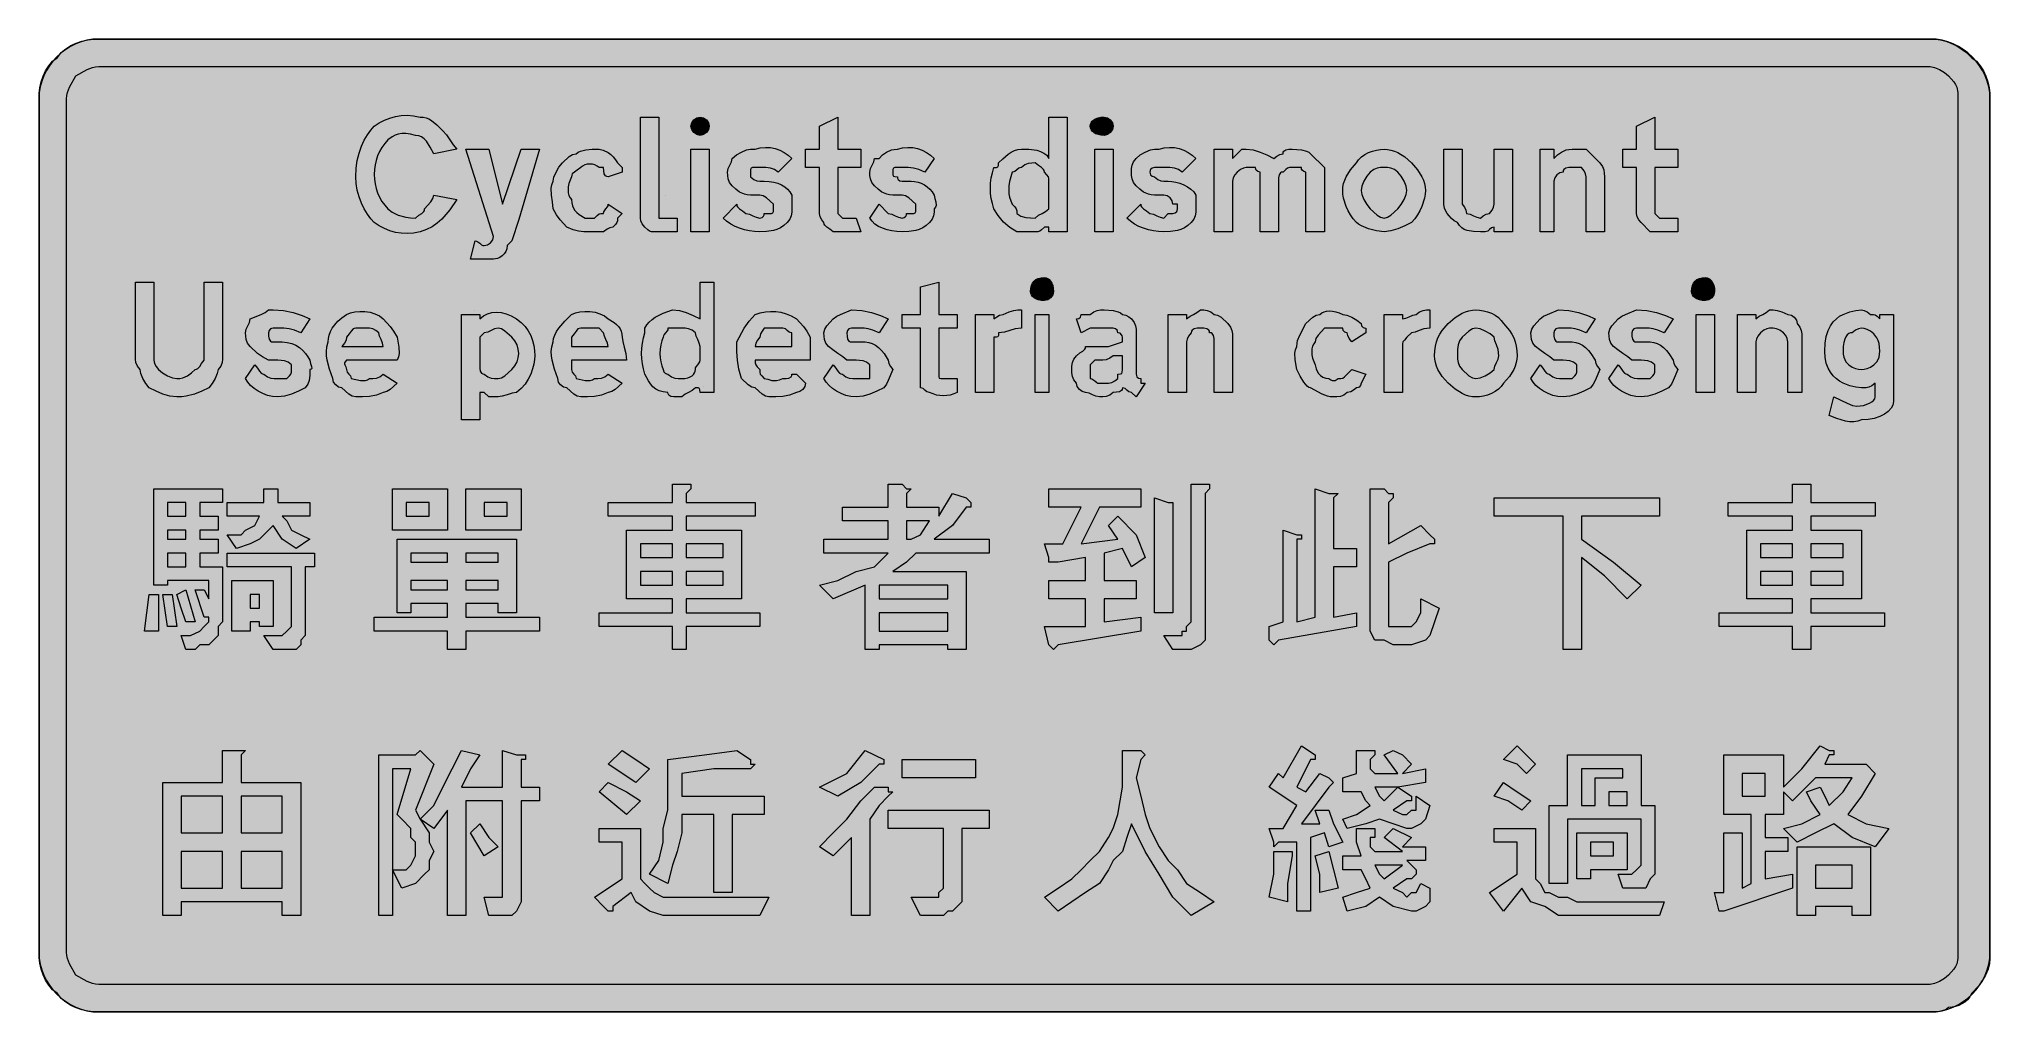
# Model space of a CAD drawing. Header units: metres. Extents: x 29 to 539, y 7 to 262.
import ezdxf

# ---------------------------------------------------------------- set-up
doc = ezdxf.new("R2010")
doc.units = ezdxf.units.M
for name, color, linetype, true_color in [('FILL_BLUE_0000FF', 7, 'Continuous', 0x0000ff), ('FILL_WHITE_FFFFFF', 7, 'Continuous', 0xffffff), ('STROKE_BLUE_0000FF', 7, 'Continuous', 0x0000ff), ('STROKE_WHITE_FFFFFF', 7, 'Continuous', 0xffffff)]:
    doc.layers.add(name, color=color, linetype=linetype, true_color=true_color)

msp = doc.modelspace()

# ---------------------------------------------------------------- hatches: boundary and pattern name
at = {"layer": 'FILL_BLUE_0000FF', "true_color": 0x0000ff}
h = msp.add_hatch(color=7, dxfattribs=at)
h.dxf.hatch_style = 1
h.paths.add_polyline_path([(523.89, 254.64), (524.98, 254.43), (526.29, 253.89), (527.6, 253.12), (528.69, 252.24), (530.08, 250.63), (530.5, 249.92), (530.79, 249.24), (531.05, 247.85), (531.09, 246.24), (531.09, 23.04), (531.05, 21.43), (530.79, 20.04), (530.5, 19.36), (530.08, 18.65), (528.69, 17.04), (527.6, 16.16), (526.29, 15.39), (524.98, 14.85), (523.89, 14.64), (45.09, 14.64), (44.24, 14.69), (43.48, 14.85), (42.09, 15.39), (39.09, 17.04), (37.44, 20.04), (36.9, 21.43), (36.74, 22.19), (36.69, 23.04), (36.69, 246.24), (36.74, 247.09), (36.9, 247.85), (37.44, 249.24), (39.09, 252.24), (42.09, 253.89), (43.48, 254.43), (44.24, 254.59), (45.09, 254.64), (523.89, 254.64)])
at = {"layer": 'FILL_WHITE_FFFFFF', "true_color": 0xffffff}
h = msp.add_hatch(color=7, dxfattribs=at)
h.dxf.hatch_style = 1
h.paths.add_polyline_path([(523.89, 261.84), (525.24, 261.78), (526.59, 261.6), (527.94, 261.27), (529.29, 260.79), (530.64, 260.14), (531.99, 259.31), (533.34, 258.28), (534.69, 257.04), (535.93, 256.03), (536.96, 254.85), (537.79, 253.52), (538.44, 252.09), (538.92, 250.61), (539.25, 249.11), (539.43, 247.64), (539.49, 246.24), (539.49, 23.04), (539.47, 21.43), (539.34, 20.04), (538.98, 18.65), (538.29, 17.04), (537.39, 15.45), (536.49, 14.19), (534.69, 12.24), (534.19, 11.4), (533.58, 10.66), (532.9, 10.05), (532.14, 9.54), (531.33, 9.15), (530.47, 8.86), (529.59, 8.7), (528.69, 8.64), (528.19, 8.24), (527.6, 7.95), (526.29, 7.59), (523.89, 7.44), (45.09, 7.44), (43.69, 7.5), (42.22, 7.68), (40.72, 8.01), (39.24, 8.49), (37.81, 9.14), (36.48, 9.97), (35.3, 11), (34.29, 12.24), (33.05, 13.25), (32.02, 14.43), (31.19, 15.76), (30.54, 17.19), (30.06, 18.67), (29.73, 20.17), (29.55, 21.64), (29.49, 23.04), (29.49, 246.24), (29.55, 247.64), (29.73, 249.11), (30.06, 250.61), (30.54, 252.09), (31.19, 253.52), (32.02, 254.85), (33.05, 256.03), (34.29, 257.04), (35.3, 258.28), (36.48, 259.31), (37.81, 260.14), (39.24, 260.79), (40.72, 261.27), (42.22, 261.6), (43.69, 261.78), (45.09, 261.84), (523.89, 261.84)])
h = msp.add_hatch(color=7, dxfattribs=at)
h.dxf.hatch_style = 1
h.paths.add_polyline_path([(131.77, 233.6), (130.74, 235.14), (130.15, 235.75), (129.48, 236.23), (128.74, 236.53), (127.89, 236.64), (126.6, 236.98), (125.41, 237.13), (124.35, 237.1), (123.39, 236.94), (122.55, 236.66), (121.81, 236.3), (120.69, 235.44), (119.85, 234.5), (119.11, 233.49), (118.5, 232.41), (117.99, 231.28), (117.6, 230.11), (117.32, 228.9), (117.15, 227.68), (117.09, 226.44), (117.15, 225.2), (117.32, 223.98), (117.6, 222.77), (117.99, 221.6), (118.5, 220.47), (119.11, 219.39), (119.85, 218.38), (120.69, 217.44), (121.81, 216.56), (123.39, 215.79), (125.41, 215.25), (126.6, 215.09), (127.89, 215.04), (128.77, 215.75), (129.54, 216.24), (130.08, 216.73), (130.24, 217.04), (130.29, 217.44), (131.94, 219.24), (132.48, 220.14), (132.69, 221.04), (138.69, 219.84), (136.85, 217.18), (135.86, 215.92), (134.79, 214.74), (133.6, 213.68), (132.28, 212.75), (130.78, 212), (129.09, 211.44), (127.34, 211.1), (125.7, 210.97), (124.13, 211.04), (122.64, 211.29), (121.2, 211.71), (119.81, 212.28), (118.44, 213), (117.09, 213.84), (116.19, 214.85), (115.33, 216.05), (114.52, 217.43), (113.79, 218.94), (113.18, 220.57), (112.7, 222.28), (112.4, 224.04), (112.29, 225.84), (112.4, 228.03), (112.7, 230.1), (113.18, 232.02), (113.79, 233.79), (114.52, 235.39), (115.33, 236.81), (116.19, 238.03), (117.09, 239.04), (118.44, 239.88), (119.81, 240.6), (121.2, 241.17), (122.64, 241.59), (124.13, 241.84), (125.7, 241.91), (127.34, 241.78), (129.09, 241.44), (129.94, 241.38), (130.7, 241.21), (131.41, 240.93), (132.09, 240.54), (133.48, 239.41), (135.09, 237.84), (135.99, 236.75), (136.89, 235.44), (137.79, 234.13), (138.69, 233.04), (132.69, 231.84), (131.77, 233.6)])
h = msp.add_hatch(color=7, dxfattribs=at)
h.dxf.hatch_style = 1
h.paths.add_polyline_path([(191.49, 215.04), (192.69, 215.04), (193.89, 215.04), (196.29, 215.04), (196.29, 211.44), (190.29, 211.44), (189.58, 211.46), (189.09, 211.59), (188.6, 211.95), (187.89, 212.64), (187.2, 213.52), (186.84, 214.29), (186.69, 215.04), (186.69, 241.44), (191.49, 241.44), (191.49, 216.24), (191.49, 215.04)])
h = msp.add_hatch(color=7, dxfattribs=at)
h.dxf.hatch_style = 1
h.paths.add_polyline_path([(204.48, 238.16), (203.94, 237.39), (203.17, 236.85), (202.29, 236.64), (201.41, 236.85), (200.64, 237.39), (200.1, 238.16), (199.89, 239.04), (200.1, 239.92), (200.64, 240.69), (201.41, 241.23), (202.29, 241.44), (203.17, 241.23), (203.94, 240.69), (204.48, 239.92), (204.69, 239.04), (204.48, 238.16)])
h = msp.add_hatch(color=7, dxfattribs=at)
h.dxf.hatch_style = 1
h.paths.add_polyline_path([(239.49, 215.04), (241.89, 215.04), (243.09, 215.04), (244.29, 211.44), (237.09, 211.44), (236.21, 212.15), (235.44, 212.64), (234.9, 213.13), (234.74, 213.44), (234.69, 213.84), (234.09, 214.59), (233.68, 215.36), (233.49, 216.24), (233.49, 228.24), (229.89, 228.24), (229.89, 233.04), (233.49, 233.04), (233.49, 239.04), (238.29, 241.44), (238.29, 233.04), (244.29, 233.04), (244.29, 228.24), (238.29, 228.24), (238.29, 216.24), (239.49, 215.04)])
h = msp.add_hatch(color=7, dxfattribs=at)
h.dxf.hatch_style = 1
h.paths.add_polyline_path([(291.09, 211.59), (290.6, 211.46), (289.89, 211.44), (287.49, 211.44), (285.09, 211.44), (283.31, 212.55), (281.64, 213.99), (280.2, 215.66), (279.09, 217.44), (278.7, 218.79), (278.42, 220.14), (278.25, 221.49), (278.19, 222.84), (278.25, 224.19), (278.42, 225.54), (278.7, 226.89), (279.09, 228.24), (279.78, 228.26), (280.14, 228.39), (280.27, 228.75), (280.29, 229.44), (281.4, 230.51), (282.84, 231.69), (283.65, 232.22), (284.51, 232.65), (285.39, 232.93), (286.29, 233.04), (288.26, 233), (290.34, 232.74), (291.32, 232.45), (292.2, 232.03), (292.93, 231.43), (293.49, 230.64), (293.49, 231.84), (293.49, 241.44), (298.29, 241.44), (298.29, 211.44), (293.49, 211.44), (293.49, 212.64), (292.29, 212.64), (291.58, 211.95), (291.09, 211.59)])
h.paths.add_polyline_path([(291.69, 216.24), (292.59, 216.73), (293.49, 217.44), (293.49, 219.84), (293.49, 224.64), (293.47, 225.35), (293.34, 225.84), (292.98, 226.33), (292.29, 227.04), (292.24, 227.44), (292.08, 227.75), (291.54, 228.24), (290.77, 228.73), (289.89, 229.44), (288.99, 229.42), (288.09, 229.29), (287.19, 228.93), (286.29, 228.24), (285.89, 228.19), (285.58, 228.05), (285.09, 227.64), (284.6, 227.23), (284.29, 227.09), (283.89, 227.04), (283.21, 224.55), (283.05, 223.43), (282.99, 222.39), (283.05, 221.4), (283.21, 220.46), (283.5, 219.54), (283.89, 218.64), (284.58, 217.93), (284.94, 217.44), (285.07, 216.95), (285.09, 216.24), (285.59, 215.84), (286.18, 215.55), (287.49, 215.19), (289.89, 215.04), (290.79, 215.75), (291.69, 216.24)], flags=16)
h = msp.add_hatch(color=7, dxfattribs=at)
h.dxf.hatch_style = 1
h.paths.add_polyline_path([(310.08, 238.16), (309.54, 237.39), (308.77, 236.85), (307.89, 236.64), (307.05, 236.69), (306.32, 236.85), (305.7, 237.08), (305.19, 237.39), (304.8, 237.75), (304.52, 238.16), (304.35, 238.59), (304.29, 239.04), (304.35, 239.49), (304.52, 239.92), (304.8, 240.33), (305.19, 240.69), (305.7, 241), (306.32, 241.23), (307.05, 241.39), (307.89, 241.44), (308.77, 241.23), (309.54, 240.69), (310.08, 239.92), (310.29, 239.04), (310.08, 238.16)])
h = msp.add_hatch(color=7, dxfattribs=at)
h.dxf.hatch_style = 1
h.paths.add_polyline_path([(453.09, 215.04), (455.49, 215.04), (457.89, 215.04), (457.89, 211.44), (450.69, 211.44), (448.29, 213.84), (447.69, 214.59), (447.28, 215.36), (447.09, 216.24), (447.09, 228.24), (443.49, 228.24), (443.49, 233.04), (447.09, 233.04), (447.09, 239.04), (451.89, 241.44), (451.89, 233.04), (457.89, 233.04), (457.89, 228.24), (451.89, 228.24), (451.89, 216.24), (453.09, 215.04)])
h = msp.add_hatch(color=7, dxfattribs=at)
h.dxf.hatch_style = 1
h.paths.add_polyline_path([(141.09, 233.04), (147.09, 233.04), (150.69, 218.64), (155.49, 233.04), (160.29, 233.04), (156.69, 220.59), (154.89, 214.65), (153.09, 209.04), (151.89, 207.84), (151.78, 207), (151.5, 206.26), (151.07, 205.65), (150.54, 205.14), (149.96, 204.75), (149.36, 204.46), (148.29, 204.24), (144.69, 204.24), (142.29, 204.24), (143.49, 209.04), (143.89, 208.99), (144.2, 208.85), (144.69, 208.44), (145.18, 208.03), (145.49, 207.89), (145.89, 207.84), (146.77, 208.05), (147.54, 208.59), (148.08, 209.36), (148.29, 210.24), (141.09, 233.04)])
h = msp.add_hatch(color=7, dxfattribs=at)
h.dxf.hatch_style = 1
h.paths.add_polyline_path([(174.69, 215.04), (175.4, 215.73), (175.89, 216.09), (176.38, 216.22), (177.09, 216.24), (177.14, 216.64), (177.28, 216.95), (177.69, 217.44), (178.1, 217.93), (178.24, 218.24), (178.29, 218.64), (181.89, 216.24), (180.69, 215.04), (180.67, 214.33), (180.54, 213.84), (180.18, 213.35), (179.49, 212.64), (178.74, 212.49), (177.97, 212.13), (177.09, 211.44), (173.49, 211.44), (171.88, 211.46), (170.49, 211.59), (169.1, 211.95), (167.49, 212.64), (165.69, 214.59), (164.79, 215.85), (163.89, 217.44), (163.72, 219.24), (163.44, 221.04), (163.38, 222.84), (163.55, 223.74), (163.89, 224.64), (164.1, 225.73), (164.64, 227.04), (165.41, 228.35), (166.29, 229.44), (168.09, 231.09), (168.99, 231.63), (169.89, 231.84), (170.39, 232.24), (171, 232.53), (172.44, 232.89), (174.11, 233.02), (175.89, 233.04), (176.98, 232.81), (178.29, 232.14), (178.96, 231.63), (179.6, 231.01), (180.19, 230.28), (180.69, 229.44), (181.89, 228.24), (181.89, 227.04), (178.29, 225.84), (177.89, 225.89), (177.6, 226.05), (177.24, 226.59), (177.11, 227.36), (177.09, 228.24), (175.89, 228.24), (175.39, 228.63), (174.8, 228.91), (174.16, 229.08), (173.49, 229.14), (172.82, 229.08), (172.18, 228.91), (171.59, 228.63), (171.09, 228.24), (170.21, 227.53), (169.44, 227.04), (168.9, 226.55), (168.74, 226.24), (168.69, 225.84), (168.3, 224.94), (168.01, 224.06), (167.85, 223.2), (167.79, 222.39), (167.85, 221.63), (168.01, 220.95), (168.3, 220.34), (168.69, 219.84), (168.75, 218.99), (168.91, 218.25), (169.2, 217.58), (169.59, 216.99), (170.1, 216.45), (170.71, 215.96), (172.29, 215.04), (174.69, 215.04)])
h = msp.add_hatch(color=7, dxfattribs=at)
h.dxf.hatch_style = 1
h.paths.add_polyline_path([(199.89, 211.44), (199.89, 233.04), (204.69, 233.04), (204.69, 211.44), (199.89, 211.44)])
h = msp.add_hatch(color=7, dxfattribs=at)
h.dxf.hatch_style = 1
h.paths.add_polyline_path([(216.37, 225.15), (217.14, 224.79), (217.89, 224.64), (219.09, 224.64), (220.38, 224.58), (221.57, 224.41), (222.63, 224.13), (223.59, 223.74), (224.43, 223.23), (225.17, 222.61), (225.78, 221.88), (226.29, 221.04), (226.29, 217.44), (226.27, 216.54), (226.14, 215.64), (225.78, 214.74), (225.09, 213.84), (224.19, 213.05), (223.29, 212.45), (222.39, 212.03), (221.49, 211.74), (219.69, 211.48), (217.89, 211.44), (216.54, 211.5), (215.21, 211.66), (213.9, 211.95), (212.64, 212.34), (211.43, 212.85), (210.3, 213.46), (209.24, 214.2), (208.29, 215.04), (211.89, 218.64), (211.94, 218.24), (212.1, 217.93), (212.64, 217.44), (213.41, 216.95), (214.29, 216.24), (215.19, 216.05), (216.09, 215.64), (216.99, 215.23), (217.89, 215.04), (218.49, 215.19), (218.9, 215.55), (219.04, 215.84), (219.09, 216.24), (220.29, 216.24), (220.98, 216.26), (221.34, 216.39), (221.47, 216.75), (221.49, 217.44), (221.49, 218.64), (219.69, 220.29), (218.79, 220.83), (217.89, 221.04), (215.49, 221.04), (214.64, 221.09), (213.9, 221.25), (212.64, 221.79), (211.61, 222.56), (210.69, 223.44), (210, 224.34), (209.64, 225.24), (209.51, 226.14), (209.49, 227.04), (209.68, 227.94), (210.09, 228.84), (210.5, 229.74), (210.69, 230.64), (211.78, 231.52), (213.09, 232.29), (214.4, 232.83), (215.49, 233.04), (216.69, 233.04), (218.04, 233.38), (219.37, 233.51), (220.68, 233.44), (221.94, 233.19), (223.15, 232.77), (224.28, 232.2), (225.34, 231.48), (226.29, 230.64), (222.69, 227.04), (221.77, 227.73), (220.74, 228.09), (219.48, 228.22), (217.89, 228.24), (216.69, 228.24), (216, 228.22), (215.64, 228.09), (215.51, 227.73), (215.49, 227.04), (215.49, 225.84), (216.37, 225.15)])
h = msp.add_hatch(color=7, dxfattribs=at)
h.dxf.hatch_style = 1
h.paths.add_polyline_path([(253.94, 225.44), (254.08, 225.15), (254.49, 224.79), (255.09, 224.64), (256.29, 224.64), (257.49, 224.64), (258.39, 224.58), (259.27, 224.41), (260.13, 224.13), (260.94, 223.74), (261.7, 223.23), (262.38, 222.61), (262.99, 221.88), (263.49, 221.04), (263.66, 220.14), (263.94, 219.24), (264, 218.34), (263.83, 217.89), (263.49, 217.44), (263.47, 216.54), (263.34, 215.64), (262.98, 214.74), (262.29, 213.84), (261.39, 213.05), (260.49, 212.45), (259.59, 212.03), (258.69, 211.74), (256.89, 211.48), (255.09, 211.44), (253.74, 211.5), (252.43, 211.66), (251.17, 211.95), (249.99, 212.34), (248.93, 212.85), (248, 213.46), (247.25, 214.2), (246.69, 215.04), (249.09, 218.64), (251.49, 216.24), (252.39, 216.05), (253.29, 215.64), (254.19, 215.23), (255.09, 215.04), (255.69, 215.19), (256.1, 215.55), (256.24, 215.84), (256.29, 216.24), (257.49, 216.24), (258.18, 216.26), (258.54, 216.39), (258.67, 216.75), (258.69, 217.44), (258.69, 218.64), (256.89, 220.29), (255.99, 220.83), (255.09, 221.04), (252.69, 221.04), (251.84, 221.09), (251.1, 221.25), (249.84, 221.79), (248.81, 222.56), (247.89, 223.44), (247.2, 224.34), (246.84, 225.24), (246.71, 226.14), (246.69, 227.04), (246.88, 227.94), (247.29, 228.84), (247.7, 229.74), (247.89, 230.64), (249.09, 230.64), (250.01, 231.52), (251.04, 232.29), (252.3, 232.83), (253.04, 232.99), (253.89, 233.04), (255.24, 233.38), (256.57, 233.51), (257.88, 233.44), (259.14, 233.19), (260.35, 232.77), (261.48, 232.2), (262.54, 231.48), (263.49, 230.64), (261.09, 227.04), (259.48, 227.73), (258.09, 228.09), (256.7, 228.22), (255.09, 228.24), (253.89, 228.24), (253.2, 228.22), (252.84, 228.09), (252.71, 227.73), (252.69, 227.04), (252.71, 226.35), (252.84, 225.99), (253.2, 225.86), (253.89, 225.84), (253.94, 225.44)])
h = msp.add_hatch(color=7, dxfattribs=at)
h.dxf.hatch_style = 1
h.paths.add_polyline_path([(305.49, 211.44), (305.49, 233.04), (310.29, 233.04), (310.29, 211.44), (305.49, 211.44)])
h = msp.add_hatch(color=7, dxfattribs=at)
h.dxf.hatch_style = 1
h.paths.add_polyline_path([(321.97, 225.15), (322.74, 224.79), (323.49, 224.64), (324.69, 224.64), (325.64, 224.58), (326.66, 224.41), (327.71, 224.13), (328.74, 223.74), (329.72, 223.23), (330.6, 222.61), (331.33, 221.88), (331.89, 221.04), (331.89, 217.44), (331.87, 216.54), (331.74, 215.64), (331.38, 214.74), (330.69, 213.84), (329.79, 213.05), (328.89, 212.45), (327.99, 212.03), (327.09, 211.74), (325.29, 211.48), (323.49, 211.44), (322.14, 211.5), (320.81, 211.66), (319.5, 211.95), (318.24, 212.34), (317.03, 212.85), (315.9, 213.46), (314.84, 214.2), (313.89, 215.04), (317.49, 218.64), (317.54, 218.24), (317.7, 217.93), (318.24, 217.44), (319.01, 216.95), (319.89, 216.24), (320.79, 216.05), (321.69, 215.64), (322.59, 215.23), (323.49, 215.04), (324.69, 216.24), (325.89, 216.24), (326.49, 216.39), (326.9, 216.75), (327.04, 217.04), (327.09, 217.44), (327.09, 218.64), (325.89, 218.64), (325.68, 219.52), (325.14, 220.29), (324.37, 220.83), (323.49, 221.04), (321.09, 221.04), (320.24, 221.09), (319.5, 221.25), (318.24, 221.79), (317.21, 222.56), (316.29, 223.44), (315.6, 224.34), (315.24, 225.24), (315.11, 226.14), (315.09, 227.04), (315.11, 227.94), (315.24, 228.84), (315.6, 229.74), (316.29, 230.64), (317.38, 231.52), (318.69, 232.29), (320, 232.83), (321.09, 233.04), (322.29, 233.04), (323.64, 233.38), (324.97, 233.51), (326.28, 233.44), (327.54, 233.19), (328.75, 232.77), (329.88, 232.2), (330.94, 231.48), (331.89, 230.64), (328.29, 227.04), (327.37, 227.73), (326.34, 228.09), (325.08, 228.22), (323.49, 228.24), (321.09, 228.24), (320.49, 228.09), (320.08, 227.73), (319.94, 227.44), (319.89, 227.04), (319.94, 226.64), (320.08, 226.35), (320.49, 225.99), (321.09, 225.84), (321.97, 225.15)])
h = msp.add_hatch(color=7, dxfattribs=at)
h.dxf.hatch_style = 1
h.paths.add_polyline_path([(341.49, 230.64), (343.89, 233.04), (345.09, 233.04), (346.89, 232.83), (348.69, 232.29), (350.49, 231.52), (352.29, 230.64), (353.04, 231.24), (353.81, 231.65), (354.69, 231.84), (354.74, 232.24), (354.9, 232.53), (355.44, 232.89), (356.21, 233.02), (357.09, 233.04), (359.49, 232.89), (360.8, 232.53), (361.39, 232.24), (361.89, 231.84), (365.49, 228.24), (365.49, 227.04), (365.49, 211.44), (360.69, 211.44), (360.69, 225.84), (360.69, 227.04), (360.09, 227.19), (359.68, 227.55), (359.54, 227.84), (359.49, 228.24), (357.09, 228.24), (356.38, 228.22), (355.89, 228.09), (355.4, 227.73), (354.69, 227.04), (354.29, 226.99), (354, 226.83), (353.64, 226.29), (353.51, 225.52), (353.49, 224.64), (353.49, 211.44), (348.69, 211.44), (348.69, 225.84), (348.69, 227.04), (348.09, 227.19), (347.68, 227.55), (347.54, 227.84), (347.49, 228.24), (345.09, 228.24), (344.34, 228.09), (343.57, 227.73), (342.69, 227.04), (342.09, 226.29), (341.68, 225.52), (341.49, 224.64), (341.49, 211.44), (336.69, 211.44), (336.69, 233.04), (341.49, 233.04), (341.49, 230.64)])
h = msp.add_hatch(color=7, dxfattribs=at)
h.dxf.hatch_style = 1
h.paths.add_polyline_path([(370.51, 224.04), (370.8, 224.94), (371.19, 225.84), (372.31, 227.64), (373.89, 229.44), (374.45, 230.28), (375.18, 231.01), (376.06, 231.63), (377.04, 232.14), (378.07, 232.53), (379.12, 232.81), (380.14, 232.98), (381.09, 233.04), (381.99, 232.98), (382.89, 232.81), (383.79, 232.53), (384.69, 232.14), (386.49, 231.01), (388.29, 229.44), (389.87, 227.64), (390.99, 225.84), (391.38, 224.94), (391.67, 224.04), (391.83, 223.14), (391.89, 222.24), (391.83, 221.29), (391.67, 220.25), (390.99, 218.04), (390.48, 216.92), (389.87, 215.83), (389.13, 214.79), (388.29, 213.84), (386.49, 212.96), (384.69, 212.19), (382.89, 211.65), (381.09, 211.44), (379.12, 211.65), (377.04, 212.19), (375.18, 212.96), (374.45, 213.39), (373.89, 213.84), (373.05, 214.79), (372.31, 215.83), (371.7, 216.92), (371.19, 218.04), (370.51, 220.25), (370.35, 221.29), (370.29, 222.24), (370.35, 223.14), (370.51, 224.04)])
h.paths.add_polyline_path([(379.29, 228.09), (378.39, 227.73), (377.49, 227.04), (376.61, 225.95), (375.84, 224.64), (375.3, 223.33), (375.09, 222.24), (375.3, 221.15), (375.84, 219.84), (376.61, 218.53), (377.49, 217.44), (379.29, 215.79), (380.19, 215.25), (381.09, 215.04), (381.99, 215.25), (382.89, 215.79), (384.69, 217.44), (385.57, 218.53), (386.34, 219.84), (386.88, 221.15), (387.09, 222.24), (386.88, 223.33), (386.34, 224.64), (385.57, 225.95), (384.69, 227.04), (383.79, 227.73), (382.89, 228.09), (381.99, 228.22), (381.09, 228.24), (380.19, 228.22), (379.29, 228.09)], flags=16)
h = msp.add_hatch(color=7, dxfattribs=at)
h.dxf.hatch_style = 1
h.paths.add_polyline_path([(404.51, 211.48), (402.84, 211.74), (402.08, 212.03), (401.4, 212.45), (400.79, 213.05), (400.29, 213.84), (399.45, 214.34), (398.72, 214.93), (398.1, 215.57), (397.59, 216.24), (396.92, 217.55), (396.69, 218.64), (396.69, 233.04), (401.49, 233.04), (401.49, 218.64), (402.09, 217.89), (402.5, 217.12), (402.69, 216.24), (403.59, 216.05), (404.49, 215.64), (405.39, 215.23), (406.29, 215.04), (407.04, 215.64), (407.81, 216.05), (408.69, 216.24), (409.38, 217.12), (409.74, 217.89), (409.89, 218.64), (409.89, 233.04), (414.69, 233.04), (414.69, 211.44), (409.89, 211.44), (409.89, 212.64), (409.49, 212.59), (409.18, 212.45), (408.69, 212.04), (408.2, 211.63), (407.89, 211.49), (407.49, 211.44), (406.29, 211.44), (404.51, 211.48)])
h = msp.add_hatch(color=7, dxfattribs=at)
h.dxf.hatch_style = 1
h.paths.add_polyline_path([(429.41, 228.22), (428.64, 228.09), (428.1, 227.73), (427.94, 227.44), (427.89, 227.04), (427.01, 226.83), (426.24, 226.29), (425.7, 225.52), (425.49, 224.64), (425.49, 211.44), (421.89, 211.44), (421.89, 233.04), (425.49, 233.04), (425.49, 230.64), (426.41, 231.52), (427.44, 232.29), (428.7, 232.83), (429.44, 232.99), (430.29, 233.04), (433.89, 233.04), (437.49, 229.44), (438.18, 228.54), (438.54, 227.64), (438.67, 226.74), (438.69, 225.84), (438.69, 211.44), (433.89, 211.44), (433.89, 225.84), (433.74, 226.59), (433.38, 227.36), (432.69, 228.24), (430.29, 228.24), (429.41, 228.22)])
h = msp.add_hatch(color=7, dxfattribs=at)
h.dxf.hatch_style = 1
h.paths.add_polyline_path([(294.48, 194.96), (293.94, 194.19), (293.17, 193.65), (292.29, 193.44), (291.45, 193.49), (290.71, 193.65), (290.1, 193.88), (289.59, 194.19), (289.2, 194.55), (288.91, 194.96), (288.75, 195.39), (288.69, 195.84), (288.75, 196.68), (288.91, 197.41), (289.2, 198.03), (289.59, 198.54), (290.1, 198.93), (290.71, 199.21), (291.45, 199.38), (292.29, 199.44), (292.74, 199.38), (293.17, 199.21), (293.58, 198.93), (293.94, 198.54), (294.25, 198.03), (294.48, 197.41), (294.64, 196.68), (294.69, 195.84), (294.48, 194.96)])
h = msp.add_hatch(color=7, dxfattribs=at)
h.dxf.hatch_style = 1
h.paths.add_polyline_path([(467.28, 194.96), (466.74, 194.19), (465.97, 193.65), (465.09, 193.44), (464.25, 193.49), (463.52, 193.65), (462.9, 193.88), (462.39, 194.19), (462, 194.55), (461.71, 194.96), (461.55, 195.39), (461.49, 195.84), (461.55, 196.68), (461.71, 197.41), (462, 198.03), (462.39, 198.54), (462.9, 198.93), (463.52, 199.21), (464.25, 199.38), (465.09, 199.44), (465.54, 199.38), (465.97, 199.21), (466.38, 198.93), (466.74, 198.54), (467.05, 198.03), (467.28, 197.41), (467.44, 196.68), (467.49, 195.84), (467.28, 194.96)])
h = msp.add_hatch(color=7, dxfattribs=at)
h.dxf.hatch_style = 1
h.paths.add_polyline_path([(59.49, 179.04), (59.49, 177.84), (59.68, 176.96), (60.09, 176.19), (60.69, 175.44), (61.78, 174.56), (63.09, 173.79), (64.4, 173.25), (65.49, 173.04), (66.34, 173.09), (67.08, 173.25), (68.34, 173.79), (69.37, 174.56), (70.29, 175.44), (70.69, 175.49), (71, 175.65), (71.49, 176.19), (71.98, 176.96), (72.69, 177.84), (72.69, 179.04), (72.69, 198.24), (77.49, 198.24), (77.49, 179.04), (77.47, 178.14), (77.34, 177.24), (76.98, 176.34), (76.29, 175.44), (76.08, 174.35), (75.54, 173.04), (74.77, 171.73), (73.89, 170.64), (72.07, 169.76), (70.14, 168.99), (67.98, 168.45), (66.79, 168.29), (65.49, 168.24), (63.69, 168.45), (61.89, 168.99), (60.09, 169.76), (58.29, 170.64), (57.41, 171.73), (56.64, 173.04), (56.1, 174.35), (55.89, 175.44), (55.2, 176.34), (54.84, 177.24), (54.71, 178.14), (54.69, 179.04), (54.69, 198.24), (59.49, 198.24), (59.49, 179.04)])
h = msp.add_hatch(color=7, dxfattribs=at)
h.dxf.hatch_style = 1
h.paths.add_polyline_path([(199.29, 169.44), (198.39, 168.95), (197.49, 168.24), (196.29, 168.24), (195.41, 168.26), (194.64, 168.39), (194.1, 168.75), (193.94, 169.04), (193.89, 169.44), (192.65, 169.55), (191.6, 169.85), (190.73, 170.33), (189.99, 170.94), (189.37, 171.67), (188.83, 172.48), (187.89, 174.24), (187.5, 175.59), (187.22, 176.94), (187.05, 178.29), (186.99, 179.64), (187.05, 180.99), (187.22, 182.34), (187.5, 183.69), (187.89, 185.04), (187.89, 186.24), (188.4, 187.09), (189.02, 187.83), (189.75, 188.5), (190.59, 189.09), (192.62, 190.12), (195.09, 191.04), (196.89, 190.83), (198.69, 190.29), (200.49, 189.52), (202.29, 188.64), (202.29, 198.24), (205.89, 198.24), (205.89, 169.44), (202.29, 169.44), (202.27, 170.13), (202.14, 170.49), (201.78, 170.62), (201.09, 170.64), (200.19, 169.93), (199.29, 169.44)])
h.paths.add_polyline_path([(199.06, 173.25), (199.68, 173.48), (200.19, 173.79), (200.58, 174.15), (200.86, 174.56), (201.03, 174.99), (201.09, 175.44), (201.14, 175.84), (201.28, 176.15), (201.69, 176.64), (202.1, 177.13), (202.24, 177.44), (202.29, 177.84), (202.29, 181.44), (202.1, 182.34), (201.69, 183.24), (201.28, 184.14), (201.09, 185.04), (200.19, 185.73), (199.29, 186.09), (198.39, 186.22), (197.49, 186.24), (193.89, 186.24), (193.84, 185.84), (193.7, 185.53), (193.29, 185.04), (192.88, 184.55), (192.74, 184.24), (192.69, 183.84), (192.3, 182.89), (192.01, 181.85), (191.85, 180.76), (191.79, 179.64), (191.85, 178.52), (192.01, 177.43), (192.3, 176.39), (192.69, 175.44), (192.84, 174.84), (193.2, 174.43), (193.49, 174.29), (193.89, 174.24), (194.79, 173.55), (195.69, 173.19), (196.59, 173.06), (197.49, 173.04), (198.33, 173.09), (199.06, 173.25)], flags=16)
h = msp.add_hatch(color=7, dxfattribs=at)
h.dxf.hatch_style = 1
h.paths.add_polyline_path([(264.71, 173.55), (264.84, 173.19), (265.2, 173.06), (265.89, 173.04), (267.09, 173.04), (269.49, 173.04), (269.49, 169.44), (268.59, 169.05), (267.69, 168.76), (266.79, 168.6), (265.89, 168.54), (264.99, 168.6), (264.09, 168.76), (263.19, 169.05), (262.29, 169.44), (261.89, 169.49), (261.58, 169.63), (261.09, 170.04), (260.6, 170.45), (260.29, 170.59), (259.89, 170.64), (259.89, 173.04), (259.89, 186.24), (255.09, 186.24), (255.09, 189.84), (259.89, 189.84), (259.89, 197.04), (264.69, 198.24), (264.69, 189.84), (269.49, 189.84), (269.49, 186.24), (264.69, 186.24), (264.69, 174.24), (264.71, 173.55)])
h = msp.add_hatch(color=7, dxfattribs=at)
h.dxf.hatch_style = 1
h.paths.add_polyline_path([(91.89, 182.64), (93.09, 182.64), (94.38, 182.53), (95.56, 182.23), (96.63, 181.75), (97.59, 181.14), (98.43, 180.41), (99.16, 179.6), (99.78, 178.74), (100.29, 177.84), (100.46, 176.96), (100.74, 176.19), (100.8, 175.65), (100.63, 175.49), (100.29, 175.44), (100.27, 173.85), (100.14, 172.59), (99.78, 171.56), (99.09, 170.64), (97.29, 169.76), (95.49, 168.99), (93.69, 168.45), (91.89, 168.24), (90.54, 168.35), (89.23, 168.65), (87.97, 169.13), (86.79, 169.74), (85.73, 170.47), (84.8, 171.28), (84.05, 172.14), (83.49, 173.04), (85.89, 176.64), (86.6, 175.76), (87.09, 174.99), (87.58, 174.45), (87.89, 174.29), (88.29, 174.24), (89.19, 173.55), (90.09, 173.19), (90.99, 173.06), (91.89, 173.04), (93.09, 173.04), (94.29, 173.04), (94.98, 173.75), (95.34, 174.24), (95.47, 174.73), (95.49, 175.44), (95.49, 176.64), (94.59, 177.33), (93.69, 177.69), (92.79, 177.82), (91.89, 177.84), (89.49, 177.84), (87.9, 178.74), (86.64, 179.64), (84.69, 181.44), (84, 182.34), (83.64, 183.24), (83.51, 184.14), (83.49, 185.04), (83.68, 185.94), (84.09, 186.84), (84.5, 187.74), (84.69, 188.64), (87.54, 189.84), (88.57, 190.33), (89.49, 191.04), (90.69, 191.04), (93.37, 190.83), (95.94, 190.29), (98.28, 189.52), (100.29, 188.64), (97.89, 185.04), (96.28, 185.73), (94.89, 186.09), (93.5, 186.22), (91.89, 186.24), (90.69, 186.24), (90.29, 186.19), (90, 186.05), (89.64, 185.64), (89.49, 185.04), (89.51, 184.16), (89.64, 183.39), (90, 182.85), (90.29, 182.69), (90.69, 182.64), (91.89, 182.64)])
h = msp.add_hatch(color=7, dxfattribs=at)
h.dxf.hatch_style = 1
h.paths.add_polyline_path([(110.49, 168.99), (108.69, 170.64), (107.81, 170.85), (107.04, 171.39), (106.5, 172.16), (106.29, 173.04), (105.43, 175.55), (104.79, 177.84), (104.63, 178.97), (104.6, 180.13), (104.75, 181.34), (105.09, 182.64), (105.15, 183.54), (105.33, 184.44), (105.66, 185.34), (106.14, 186.24), (106.79, 187.14), (107.62, 188.04), (108.65, 188.94), (109.89, 189.84), (110.89, 190.23), (112.06, 190.5), (113.35, 190.62), (114.69, 190.59), (116.03, 190.39), (117.31, 190.01), (118.49, 189.43), (119.49, 188.64), (121.29, 186.69), (122.19, 185.43), (123.09, 183.84), (123.54, 181.29), (123.6, 179.62), (123.43, 178.74), (123.09, 177.84), (109.89, 177.84), (109.55, 177.44), (109.38, 177.13), (109.36, 176.87), (109.44, 176.64), (109.72, 176.15), (109.89, 175.44), (109.94, 175.04), (110.08, 174.73), (110.49, 174.24), (110.9, 173.75), (111.04, 173.44), (111.09, 173.04), (113.49, 172.59), (114.8, 172.53), (115.39, 172.7), (115.89, 173.04), (116.79, 173.06), (117.69, 173.19), (118.59, 173.55), (119.49, 174.24), (123.09, 171.84), (121.29, 170.19), (120.39, 169.65), (119.49, 169.44), (117.69, 168.75), (115.89, 168.39), (114.09, 168.26), (112.29, 168.24), (111.39, 168.45), (110.49, 168.99)])
h.paths.add_polyline_path([(119.3, 182.34), (118.89, 183.24), (118.48, 184.14), (118.29, 185.04), (117.54, 185.64), (116.77, 186.05), (115.89, 186.24), (112.29, 186.24), (111.89, 186.19), (111.58, 186.03), (111.09, 185.49), (110.6, 184.72), (109.89, 183.84), (109.74, 183.09), (109.38, 182.32), (108.69, 181.44), (119.49, 181.44), (119.3, 182.34)], flags=16)
h = msp.add_hatch(color=7, dxfattribs=at)
h.dxf.hatch_style = 1
h.paths.add_polyline_path([(146.7, 189.99), (147.83, 190.33), (149.04, 190.44), (150.3, 190.33), (151.61, 189.99), (152.94, 189.43), (154.29, 188.64), (155.53, 187.69), (156.56, 186.63), (157.39, 185.5), (158.04, 184.29), (158.52, 183.03), (158.85, 181.72), (159.03, 180.39), (159.09, 179.04), (159.03, 178.04), (158.85, 176.86), (158.52, 175.58), (158.04, 174.24), (157.39, 172.9), (156.56, 171.61), (155.53, 170.44), (154.29, 169.44), (153.2, 169.25), (151.89, 168.84), (150.58, 168.43), (149.49, 168.24), (147.09, 168.24), (145.89, 169.44), (144.69, 169.44), (144.69, 162.24), (139.89, 162.24), (139.89, 189.84), (144.69, 189.84), (144.69, 188.64), (145.64, 189.43), (146.7, 189.99)])
h.paths.add_polyline_path([(144.69, 181.44), (144.69, 177.84), (144.69, 176.64), (144.71, 175.76), (144.84, 174.99), (145.2, 174.45), (145.49, 174.29), (145.89, 174.24), (146.79, 173.55), (147.69, 173.19), (148.59, 173.06), (149.49, 173.04), (150.39, 173.25), (151.29, 173.79), (153.09, 175.44), (153.88, 176.39), (154.44, 177.43), (154.78, 178.52), (154.89, 179.64), (154.78, 180.76), (154.44, 181.85), (153.88, 182.89), (153.09, 183.84), (151.29, 185.49), (150.39, 186.03), (149.49, 186.24), (148.59, 186.05), (147.69, 185.64), (146.79, 185.23), (145.89, 185.04), (144.69, 183.84), (144.69, 181.44)], flags=16)
h = msp.add_hatch(color=7, dxfattribs=at)
h.dxf.hatch_style = 1
h.paths.add_polyline_path([(169.29, 168.99), (167.49, 170.64), (166.61, 170.85), (165.84, 171.39), (165.3, 172.16), (165.09, 173.04), (164.23, 175.55), (163.59, 177.84), (163.43, 178.97), (163.4, 180.13), (163.55, 181.34), (163.89, 182.64), (164, 183.54), (164.3, 184.44), (164.78, 185.34), (165.39, 186.24), (166.93, 188.04), (168.69, 189.84), (169.69, 190.23), (170.86, 190.5), (172.15, 190.62), (173.49, 190.59), (174.83, 190.39), (176.11, 190.01), (177.29, 189.43), (178.29, 188.64), (179.87, 187.72), (180.48, 187.23), (180.99, 186.69), (181.38, 186.1), (181.67, 185.43), (181.83, 184.69), (181.89, 183.84), (182.08, 182.73), (182.49, 181.29), (182.9, 179.62), (183.09, 177.84), (168.69, 177.84), (168.69, 175.44), (168.74, 175.04), (168.88, 174.73), (169.29, 174.24), (169.7, 173.75), (169.84, 173.44), (169.89, 173.04), (172.29, 172.59), (173.6, 172.53), (174.19, 172.7), (174.69, 173.04), (175.59, 173.06), (176.49, 173.19), (177.39, 173.55), (178.29, 174.24), (181.89, 171.84), (180.09, 170.19), (179.19, 169.65), (178.29, 169.44), (176.49, 168.75), (174.69, 168.39), (172.89, 168.26), (171.09, 168.24), (170.19, 168.45), (169.29, 168.99)])
h.paths.add_polyline_path([(178.1, 182.34), (177.69, 183.24), (177.28, 184.14), (177.09, 185.04), (175.89, 186.24), (171.09, 186.24), (170.69, 186.19), (170.38, 186.03), (169.89, 185.49), (169.4, 184.72), (168.69, 183.84), (168.69, 181.44), (178.29, 181.44), (178.1, 182.34)], flags=16)
h = msp.add_hatch(color=7, dxfattribs=at)
h.dxf.hatch_style = 1
h.paths.add_polyline_path([(218.49, 168.99), (216.69, 170.64), (215.79, 170.85), (214.89, 171.39), (213.09, 173.04), (212.4, 175.55), (212.04, 177.84), (211.91, 180.13), (211.89, 182.64), (213.84, 186.24), (215.1, 188.04), (216.69, 189.84), (218.04, 190.23), (219.39, 190.5), (220.74, 190.62), (222.09, 190.59), (223.44, 190.39), (224.79, 190.01), (226.14, 189.43), (227.49, 188.64), (229.29, 186.69), (230.19, 185.43), (231.09, 183.84), (231.09, 177.84), (216.69, 177.84), (216.71, 177.13), (216.84, 176.64), (217.2, 176.15), (217.89, 175.44), (217.91, 174.73), (218.04, 174.24), (218.4, 173.75), (219.09, 173.04), (220.01, 172.87), (221.04, 172.59), (221.63, 172.51), (222.3, 172.53), (223.04, 172.7), (223.89, 173.04), (224.77, 173.06), (225.54, 173.19), (226.08, 173.55), (226.24, 173.84), (226.29, 174.24), (227.49, 174.24), (229.89, 171.84), (229.68, 170.96), (229.14, 170.19), (228.37, 169.65), (227.49, 169.44), (225.69, 168.75), (223.89, 168.39), (222.09, 168.26), (220.29, 168.24), (219.39, 168.45), (218.49, 168.99)])
h.paths.add_polyline_path([(226.29, 185.04), (225.89, 185.09), (225.58, 185.23), (225.09, 185.64), (224.6, 186.05), (224.29, 186.19), (223.89, 186.24), (219.09, 186.24), (218.49, 185.49), (218.08, 184.72), (217.89, 183.84), (217.29, 183.09), (216.88, 182.32), (216.69, 181.44), (226.29, 181.44), (226.29, 185.04)], flags=16)
h = msp.add_hatch(color=7, dxfattribs=at)
h.dxf.hatch_style = 1
h.paths.add_polyline_path([(244.29, 182.64), (245.49, 182.64), (246.39, 182.53), (247.27, 182.23), (248.13, 181.75), (248.94, 181.14), (249.7, 180.41), (250.38, 179.6), (251.49, 177.84), (251.68, 176.96), (252.09, 176.19), (252.69, 175.44), (251.49, 172.59), (251, 171.56), (250.29, 170.64), (248.49, 169.76), (246.69, 168.99), (244.89, 168.45), (243.09, 168.24), (241.74, 168.35), (240.43, 168.65), (239.17, 169.13), (237.99, 169.74), (236.93, 170.47), (236, 171.28), (235.25, 172.14), (234.69, 173.04), (237.09, 176.64), (237.8, 175.76), (238.29, 174.99), (238.78, 174.45), (239.09, 174.29), (239.49, 174.24), (240.39, 173.55), (241.29, 173.19), (242.19, 173.06), (243.09, 173.04), (244.29, 173.04), (246.69, 173.04), (246.69, 175.44), (246.69, 176.64), (245.79, 177.33), (244.89, 177.69), (243.99, 177.82), (243.09, 177.84), (240.69, 177.84), (239.6, 178.74), (238.29, 179.64), (236.98, 180.54), (235.89, 181.44), (235.2, 182.34), (234.84, 183.24), (234.71, 184.14), (234.69, 185.04), (234.9, 185.94), (235.44, 186.84), (237.09, 188.64), (238.01, 189.35), (239.04, 189.84), (241.89, 191.04), (244.57, 190.83), (247.14, 190.29), (249.48, 189.52), (251.49, 188.64), (249.09, 185.04), (247.5, 185.73), (246.24, 186.09), (245.21, 186.22), (244.29, 186.24), (241.89, 186.24), (241.49, 186.19), (241.2, 186.05), (240.84, 185.64), (240.69, 185.04), (240.71, 184.16), (240.84, 183.39), (241.2, 182.85), (241.49, 182.69), (241.89, 182.64), (244.29, 182.64)])
h = msp.add_hatch(color=7, dxfattribs=at)
h.dxf.hatch_style = 1
h.paths.add_polyline_path([(279.84, 189.24), (280.61, 189.65), (281.49, 189.84), (283.08, 190.53), (284.34, 190.89), (285.37, 191.02), (286.29, 191.04), (286.29, 186.24), (284.68, 186.05), (283.29, 185.64), (281.9, 185.23), (280.29, 185.04), (280.27, 184.35), (280.14, 183.99), (279.78, 183.86), (279.09, 183.84), (279.09, 181.44), (279.09, 169.44), (274.29, 169.44), (274.29, 189.84), (279.09, 189.84), (279.09, 188.64), (279.84, 189.24)])
h = msp.add_hatch(color=7, dxfattribs=at)
h.dxf.hatch_style = 1
h.paths.add_polyline_path([(289.89, 169.44), (289.89, 189.84), (293.49, 189.84), (293.49, 169.44), (289.89, 169.44)])
h = msp.add_hatch(color=7, dxfattribs=at)
h.dxf.hatch_style = 1
h.paths.add_polyline_path([(315.09, 169.44), (314.69, 169.49), (314.38, 169.63), (313.89, 170.04), (313.4, 170.45), (313.09, 170.59), (312.69, 170.64), (312.64, 170.24), (312.48, 169.95), (311.94, 169.59), (311.17, 169.46), (310.29, 169.44), (309.39, 168.75), (308.49, 168.39), (307.59, 168.26), (306.69, 168.24), (305.79, 168.43), (304.89, 168.84), (303.99, 169.25), (303.09, 169.44), (302.21, 169.65), (301.44, 170.19), (300.9, 170.96), (300.69, 171.84), (300, 172.74), (299.64, 173.64), (299.51, 174.54), (299.49, 175.44), (299.51, 176.34), (299.64, 177.24), (300, 178.14), (300.69, 179.04), (301.57, 179.75), (302.34, 180.24), (302.88, 180.73), (303.04, 181.04), (303.09, 181.44), (306.69, 181.44), (309.09, 181.44), (312.69, 182.64), (312.69, 183.84), (312.64, 184.24), (312.5, 184.53), (312.09, 184.89), (311.49, 185.04), (311.44, 185.44), (311.3, 185.73), (310.89, 186.09), (310.29, 186.24), (306.69, 186.24), (305.49, 186.24), (304.29, 186.24), (301.89, 185.04), (300.69, 188.64), (301.29, 188.79), (301.7, 189.15), (301.84, 189.44), (301.89, 189.84), (304.29, 189.84), (305.19, 190.53), (306.09, 190.89), (306.99, 191.02), (307.89, 191.04), (310.29, 190.89), (311.6, 190.53), (312.19, 190.24), (312.69, 189.84), (313.57, 189.65), (314.34, 189.24), (315.09, 188.64), (315.78, 187.74), (316.14, 186.84), (316.27, 185.94), (316.29, 185.04), (316.29, 182.64), (316.29, 180.24), (316.29, 174.24), (316.34, 173.84), (316.48, 173.55), (316.89, 173.19), (317.49, 173.04), (317.49, 171.84), (318.69, 171.84), (316.29, 168.24), (315.09, 169.44)])
h.paths.add_polyline_path([(309.97, 172.03), (310.74, 172.44), (311.49, 173.04), (311.49, 174.24), (312.18, 174.26), (312.54, 174.39), (312.67, 174.75), (312.69, 175.44), (312.69, 179.04), (310.29, 179.04), (309.39, 178.35), (308.49, 177.99), (307.59, 177.86), (306.69, 177.84), (305.49, 177.84), (304.29, 176.64), (304.29, 174.24), (304.29, 173.04), (304.69, 172.99), (305, 172.85), (305.49, 172.44), (305.98, 172.03), (306.29, 171.89), (306.69, 171.84), (309.09, 171.84), (309.97, 172.03)], flags=16)
h = msp.add_hatch(color=7, dxfattribs=at)
h.dxf.hatch_style = 1
h.paths.add_polyline_path([(332.21, 186.22), (331.44, 186.09), (330.9, 185.73), (330.74, 185.44), (330.69, 185.04), (330, 184.16), (329.64, 183.39), (329.49, 182.64), (329.49, 169.44), (324.69, 169.44), (324.69, 189.84), (329.49, 189.84), (329.49, 188.64), (330.39, 189.35), (331.29, 189.84), (332.19, 190.33), (333.09, 191.04), (333.99, 191.02), (334.89, 190.89), (335.79, 190.53), (336.69, 189.84), (337.59, 189.63), (338.49, 189.09), (340.29, 187.44), (340.98, 186.54), (341.34, 185.64), (341.47, 184.74), (341.49, 183.84), (341.49, 169.44), (336.69, 169.44), (336.69, 182.64), (336.67, 183.52), (336.54, 184.29), (336.18, 184.83), (335.89, 184.99), (335.49, 185.04), (335.44, 185.44), (335.28, 185.73), (334.74, 186.09), (333.97, 186.22), (333.09, 186.24), (332.21, 186.22)])
h = msp.add_hatch(color=7, dxfattribs=at)
h.dxf.hatch_style = 1
h.paths.add_polyline_path([(367.14, 172.7), (367.57, 172.53), (367.98, 172.51), (368.34, 172.59), (369.09, 173.04), (369.8, 173.06), (370.29, 173.19), (370.78, 173.55), (371.49, 174.24), (372.69, 175.44), (376.29, 174.24), (375.09, 171.84), (374.94, 171.24), (374.58, 170.83), (374.29, 170.69), (373.89, 170.64), (373.14, 170.04), (372.37, 169.63), (371.49, 169.44), (370.59, 168.75), (369.69, 168.39), (368.79, 168.26), (367.89, 168.24), (367.04, 168.29), (366.28, 168.45), (364.89, 168.99), (361.89, 170.64), (361.44, 170.75), (360.99, 171.05), (360.09, 172.14), (359.19, 173.68), (358.29, 175.44), (357.84, 177.99), (357.78, 179.66), (357.95, 180.54), (358.29, 181.44), (358.34, 182.29), (358.5, 183.05), (359.04, 184.44), (360.69, 187.44), (362.49, 189.09), (363.39, 189.63), (364.29, 189.84), (364.79, 190.23), (365.4, 190.51), (366.08, 190.68), (366.84, 190.74), (367.65, 190.68), (368.51, 190.51), (369.39, 190.23), (370.29, 189.84), (371.38, 189.63), (372.69, 189.09), (374, 188.32), (375.09, 187.44), (375.24, 186.84), (375.6, 186.43), (375.89, 186.29), (376.29, 186.24), (376.29, 185.04), (372.69, 182.64), (372, 183.52), (371.64, 184.29), (371.49, 185.04), (371.09, 185.09), (370.8, 185.23), (370.44, 185.64), (370.29, 186.24), (365.49, 186.24), (363.84, 184.44), (363.3, 183.54), (363.09, 182.64), (362.7, 182.14), (362.42, 181.53), (362.25, 180.85), (362.19, 180.09), (362.25, 179.28), (362.42, 178.42), (362.7, 177.54), (363.09, 176.64), (363.31, 175.57), (363.6, 174.97), (363.99, 174.39), (364.5, 173.86), (365.12, 173.43), (365.85, 173.15), (366.69, 173.04), (367.14, 172.7)])
h = msp.add_hatch(color=7, dxfattribs=at)
h.dxf.hatch_style = 1
h.paths.add_polyline_path([(386.79, 188.83), (387.69, 189.24), (388.59, 189.65), (389.49, 189.84), (390.39, 190.53), (391.29, 190.89), (392.19, 191.02), (393.09, 191.04), (393.09, 186.24), (391.5, 186.05), (390.24, 185.64), (389.21, 185.23), (388.29, 185.04), (387.09, 183.84), (386.4, 183.13), (386.04, 182.64), (385.91, 182.15), (385.89, 181.44), (385.89, 169.44), (381.09, 169.44), (381.09, 189.84), (385.89, 189.84), (385.89, 188.64), (386.79, 188.83)])
h = msp.add_hatch(color=7, dxfattribs=at)
h.dxf.hatch_style = 1
h.paths.add_polyline_path([(394.52, 181.53), (394.8, 182.65), (395.19, 183.69), (395.7, 184.68), (396.32, 185.62), (397.89, 187.44), (399.69, 189.01), (401.49, 190.14), (402.39, 190.53), (403.29, 190.81), (404.19, 190.98), (405.09, 191.04), (406.04, 190.98), (407.06, 190.81), (408.11, 190.53), (409.14, 190.14), (410.12, 189.63), (411, 189.01), (411.73, 188.28), (412.29, 187.44), (413.86, 185.62), (414.48, 184.68), (414.99, 183.69), (415.38, 182.65), (415.66, 181.53), (415.83, 180.34), (415.89, 179.04), (415.83, 178.14), (415.66, 177.24), (415.38, 176.34), (414.99, 175.44), (413.86, 173.64), (412.29, 171.84), (411.73, 171), (411, 170.26), (410.12, 169.65), (409.14, 169.14), (408.11, 168.75), (407.06, 168.46), (406.04, 168.3), (405.09, 168.24), (404.19, 168.3), (403.29, 168.46), (402.39, 168.75), (401.49, 169.14), (399.69, 170.26), (397.89, 171.84), (396.32, 173.64), (395.19, 175.44), (394.8, 176.34), (394.52, 177.24), (394.35, 178.14), (394.29, 179.04), (394.35, 180.34), (394.52, 181.53)])
h.paths.add_polyline_path([(403.29, 185.49), (401.49, 183.84), (400.8, 182.92), (400.44, 181.89), (400.31, 180.63), (400.29, 179.04), (400.31, 178.14), (400.44, 177.24), (400.8, 176.34), (401.49, 175.44), (403.29, 173.79), (404.19, 173.25), (405.09, 173.04), (406.18, 173.25), (407.49, 173.79), (408.8, 174.56), (409.89, 175.44), (410.08, 176.34), (410.49, 177.24), (410.9, 178.14), (411.09, 179.04), (410.9, 180.63), (410.49, 181.89), (410.08, 182.92), (409.89, 183.84), (408.8, 184.72), (407.49, 185.49), (406.18, 186.03), (405.09, 186.24), (404.19, 186.03), (403.29, 185.49)], flags=16)
h = msp.add_hatch(color=7, dxfattribs=at)
h.dxf.hatch_style = 1
h.paths.add_polyline_path([(429.09, 182.64), (430.29, 182.64), (431.19, 182.53), (432.07, 182.23), (432.93, 181.75), (433.74, 181.14), (434.5, 180.41), (435.18, 179.6), (436.29, 177.84), (436.48, 176.96), (436.89, 176.19), (437.49, 175.44), (436.29, 172.59), (435.8, 171.56), (435.09, 170.64), (433.29, 169.76), (431.49, 168.99), (429.69, 168.45), (427.89, 168.24), (426.54, 168.35), (425.23, 168.65), (423.97, 169.13), (422.79, 169.74), (421.73, 170.47), (420.8, 171.28), (420.05, 172.14), (419.49, 173.04), (421.89, 176.64), (422.6, 175.76), (423.09, 174.99), (423.58, 174.45), (423.89, 174.29), (424.29, 174.24), (425.19, 173.55), (426.09, 173.19), (426.99, 173.06), (427.89, 173.04), (429.09, 173.04), (430.29, 173.04), (430.98, 173.75), (431.34, 174.24), (431.47, 174.73), (431.49, 175.44), (431.49, 176.64), (430.59, 177.33), (429.69, 177.69), (428.79, 177.82), (427.89, 177.84), (425.49, 177.84), (424.4, 178.74), (423.09, 179.64), (421.78, 180.54), (420.69, 181.44), (420, 182.34), (419.64, 183.24), (419.51, 184.14), (419.49, 185.04), (419.7, 185.94), (420.24, 186.84), (421.89, 188.64), (422.81, 189.35), (423.84, 189.84), (426.69, 191.04), (429.37, 190.83), (431.94, 190.29), (434.28, 189.52), (436.29, 188.64), (433.89, 185.04), (432.3, 185.73), (431.04, 186.09), (430.01, 186.22), (429.09, 186.24), (427.89, 186.24), (426.69, 186.24), (426.29, 186.19), (426, 186.05), (425.64, 185.64), (425.49, 185.04), (425.51, 184.16), (425.64, 183.39), (426, 182.85), (426.29, 182.69), (426.69, 182.64), (429.09, 182.64)])
h = msp.add_hatch(color=7, dxfattribs=at)
h.dxf.hatch_style = 1
h.paths.add_polyline_path([(449.49, 182.64), (450.69, 182.64), (451.59, 182.53), (452.47, 182.23), (453.33, 181.75), (454.14, 181.14), (454.9, 180.41), (455.58, 179.6), (456.69, 177.84), (456.88, 176.96), (457.29, 176.19), (457.89, 175.44), (456.69, 172.59), (456.2, 171.56), (455.49, 170.64), (453.69, 169.76), (451.89, 168.99), (450.09, 168.45), (448.29, 168.24), (446.94, 168.35), (445.63, 168.65), (444.37, 169.13), (443.19, 169.74), (442.13, 170.47), (441.2, 171.28), (440.45, 172.14), (439.89, 173.04), (442.29, 176.64), (443, 175.76), (443.49, 174.99), (443.98, 174.45), (444.29, 174.29), (444.69, 174.24), (445.59, 173.55), (446.49, 173.19), (447.39, 173.06), (448.29, 173.04), (449.49, 173.04), (450.69, 173.04), (451.38, 173.75), (451.74, 174.24), (451.87, 174.73), (451.89, 175.44), (451.89, 176.64), (450.99, 177.33), (450.09, 177.69), (449.19, 177.82), (448.29, 177.84), (445.89, 177.84), (444.8, 178.74), (443.49, 179.64), (442.18, 180.54), (441.09, 181.44), (440.4, 182.34), (440.04, 183.24), (439.91, 184.14), (439.89, 185.04), (440.1, 185.94), (440.64, 186.84), (442.29, 188.64), (443.21, 189.35), (444.24, 189.84), (447.09, 191.04), (449.77, 190.83), (452.34, 190.29), (454.68, 189.52), (456.69, 188.64), (454.29, 185.04), (452.7, 185.73), (451.44, 186.09), (450.41, 186.22), (449.49, 186.24), (448.29, 186.24), (447.09, 186.24), (446.69, 186.19), (446.4, 186.05), (446.04, 185.64), (445.89, 185.04), (445.91, 184.16), (446.04, 183.39), (446.4, 182.85), (446.69, 182.69), (447.09, 182.64), (449.49, 182.64)])
h = msp.add_hatch(color=7, dxfattribs=at)
h.dxf.hatch_style = 1
h.paths.add_polyline_path([(462.69, 169.44), (462.69, 189.84), (467.49, 189.84), (467.49, 169.44), (462.69, 169.44)])
h = msp.add_hatch(color=7, dxfattribs=at)
h.dxf.hatch_style = 1
h.paths.add_polyline_path([(481.14, 186.09), (480.37, 185.73), (479.49, 185.04), (478.8, 184.16), (478.44, 183.39), (478.29, 182.64), (478.29, 169.44), (473.49, 169.44), (473.49, 189.84), (478.29, 189.84), (478.29, 188.64), (479.19, 189.35), (480.09, 189.84), (480.99, 190.33), (481.89, 191.04), (482.81, 191.02), (483.84, 190.89), (485.1, 190.53), (486.69, 189.84), (487.57, 189.63), (488.34, 189.09), (488.88, 188.32), (489.09, 187.44), (489.78, 186.54), (490.14, 185.64), (490.27, 184.74), (490.29, 183.84), (490.29, 169.44), (486.69, 169.44), (486.69, 182.64), (486.5, 183.52), (486.09, 184.29), (485.49, 185.04), (484.59, 185.73), (483.69, 186.09), (482.79, 186.22), (481.89, 186.24), (481.14, 186.09)])
h = msp.add_hatch(color=7, dxfattribs=at)
h.dxf.hatch_style = 1
h.paths.add_polyline_path([(514.29, 189.84), (514.29, 168.24), (514.29, 167.04), (514.13, 166.14), (513.65, 165.28), (512.9, 164.47), (511.89, 163.74), (510.66, 163.13), (509.23, 162.65), (507.63, 162.35), (505.89, 162.24), (504.94, 161.9), (503.9, 161.75), (502.81, 161.78), (501.69, 161.94), (499.48, 162.58), (497.49, 163.44), (498.69, 168.24), (502.14, 166.59), (503.58, 166.05), (504.69, 165.84), (505.59, 165.89), (506.45, 166.05), (507.99, 166.59), (508.6, 166.95), (509.08, 167.36), (509.38, 167.79), (509.49, 168.24), (509.49, 169.44), (509.49, 170.64), (509.49, 171.84), (508.61, 171.15), (507.84, 170.79), (507.09, 170.64), (505.89, 170.64), (504.39, 170.79), (502.85, 171.15), (501.09, 171.84), (500.19, 172.35), (499.33, 172.98), (498.52, 173.76), (497.79, 174.69), (497.18, 175.79), (496.7, 177.07), (496.4, 178.55), (496.29, 180.24), (496.4, 182.33), (496.7, 184.1), (497.18, 185.6), (497.79, 186.84), (498.52, 187.86), (499.33, 188.68), (500.19, 189.33), (501.09, 189.84), (502.85, 190.53), (504.39, 190.89), (505.89, 191.04), (506.64, 190.89), (507.41, 190.53), (508.29, 189.84), (509, 189.82), (509.49, 189.69), (509.98, 189.33), (510.69, 188.64), (510.69, 189.84), (514.29, 189.84)])
h.paths.add_polyline_path([(504.37, 185.73), (503.49, 185.04), (503.04, 184.98), (502.61, 184.8), (502.2, 184.47), (501.84, 183.99), (501.53, 183.34), (501.3, 182.51), (501.14, 181.48), (501.09, 180.24), (501.14, 179.4), (501.3, 178.66), (501.53, 178.01), (501.84, 177.46), (502.61, 176.61), (503.49, 176.04), (504.37, 175.69), (505.14, 175.51), (505.89, 175.44), (506.64, 175.51), (507.41, 175.69), (508.29, 176.04), (509.17, 176.61), (509.94, 177.46), (510.25, 178.01), (510.48, 178.66), (510.64, 179.4), (510.69, 180.24), (510.64, 181.3), (510.48, 182.22), (510.25, 183.02), (509.94, 183.71), (509.17, 184.78), (508.29, 185.49), (507.41, 185.92), (506.64, 186.15), (505.89, 186.24), (505.14, 186.09), (504.37, 185.73)], flags=16)
h = msp.add_hatch(color=7, dxfattribs=at)
h.dxf.hatch_style = 1
h.paths.add_polyline_path([(71.49, 137.04), (76.29, 137.04), (76.29, 133.44), (71.49, 133.44), (71.49, 131.04), (76.29, 131.04), (76.29, 127.44), (71.49, 127.44), (71.49, 123.84), (77.49, 123.84), (77.49, 114.24), (77.49, 111.84), (77.49, 109.44), (76.29, 108.24), (76.29, 105.84), (75.09, 104.64), (73.89, 103.44), (71.49, 103.44), (70.29, 102.24), (67.89, 102.24), (66.69, 105.84), (69.09, 105.84), (71.49, 107.04), (72.69, 108.24), (73.89, 109.44), (73.89, 110.64), (72.69, 110.64), (70.29, 117.84), (72.69, 117.84), (73.89, 115.44), (73.89, 120.24), (63.09, 120.24), (63.09, 119.04), (59.49, 119.04), (59.49, 144.24), (77.49, 144.24), (77.49, 140.64), (71.49, 140.64), (71.49, 137.04)])
h.paths.add_polyline_path([(63.09, 137.04), (67.89, 137.04), (67.89, 140.64), (63.09, 140.64), (63.09, 137.04)], flags=16)
h.paths.add_polyline_path([(63.09, 127.44), (63.09, 123.84), (67.89, 123.84), (67.89, 127.44), (63.09, 127.44)], flags=16)
h.paths.add_polyline_path([(67.89, 133.44), (63.09, 133.44), (63.09, 131.04), (67.89, 131.04), (67.89, 133.44)], flags=16)
h = msp.add_hatch(color=7, dxfattribs=at)
h.dxf.hatch_style = 1
h.paths.add_polyline_path([(90.69, 144.24), (91.89, 144.24), (91.89, 143.04), (91.89, 140.64), (100.29, 140.64), (100.29, 137.04), (93.09, 137.04), (94.29, 135.84), (95.49, 133.44), (97.89, 132.24), (100.29, 131.04), (96.69, 128.64), (93.09, 131.04), (90.69, 134.64), (88.29, 132.24), (87.09, 131.04), (84.69, 129.84), (81.09, 128.64), (78.69, 132.24), (82.29, 132.24), (83.49, 133.44), (85.89, 134.64), (87.09, 137.04), (78.69, 137.04), (78.69, 140.64), (88.29, 140.64), (88.29, 144.24), (90.69, 144.24)])
h = msp.add_hatch(color=7, dxfattribs=at)
h.dxf.hatch_style = 1
h.paths.add_polyline_path([(136.29, 133.44), (121.89, 133.44), (121.89, 144.24), (136.29, 144.24), (136.29, 133.44)])
h.paths.add_polyline_path([(131.49, 140.64), (125.49, 140.64), (125.49, 137.04), (131.49, 137.04), (131.49, 140.64)], flags=16)
h = msp.add_hatch(color=7, dxfattribs=at)
h.dxf.hatch_style = 1
h.paths.add_polyline_path([(155.49, 133.44), (141.09, 133.44), (141.09, 144.24), (155.49, 144.24), (155.49, 133.44)])
h.paths.add_polyline_path([(151.89, 140.64), (145.89, 140.64), (145.89, 137.04), (151.89, 137.04), (151.89, 140.64)], flags=16)
h = msp.add_hatch(color=7, dxfattribs=at)
h.dxf.hatch_style = 1
h.paths.add_polyline_path([(198.69, 143.04), (198.69, 140.64), (216.69, 140.64), (216.69, 137.04), (198.69, 137.04), (198.69, 133.44), (213.09, 133.44), (213.09, 115.44), (198.69, 115.44), (198.69, 111.84), (217.89, 111.84), (217.89, 108.24), (198.69, 108.24), (198.69, 102.24), (195.09, 102.24), (195.09, 108.24), (175.89, 108.24), (175.89, 111.84), (195.09, 111.84), (195.09, 115.44), (183.09, 115.44), (183.09, 133.44), (195.09, 133.44), (195.09, 137.04), (178.29, 137.04), (178.29, 140.64), (195.09, 140.64), (195.09, 145.44), (199.89, 145.44), (199.89, 144.24), (198.69, 143.04)])
h.paths.add_polyline_path([(195.09, 126.24), (195.09, 129.84), (186.69, 129.84), (186.69, 126.24), (195.09, 126.24)], flags=16)
h.paths.add_polyline_path([(186.69, 119.04), (195.09, 119.04), (195.09, 122.64), (186.69, 122.64), (186.69, 119.04)], flags=16)
h.paths.add_polyline_path([(198.69, 129.84), (198.69, 126.24), (208.29, 126.24), (208.29, 129.84), (198.69, 129.84)], flags=16)
h.paths.add_polyline_path([(208.29, 122.64), (198.69, 122.64), (198.69, 119.04), (208.29, 119.04), (208.29, 122.64)], flags=16)
h = msp.add_hatch(color=7, dxfattribs=at)
h.dxf.hatch_style = 1
h.paths.add_polyline_path([(267.09, 122.64), (271.89, 122.64), (271.89, 102.24), (267.09, 102.24), (267.09, 103.44), (249.09, 103.44), (249.09, 102.24), (245.49, 102.24), (245.49, 119.04), (237.09, 115.44), (233.49, 119.04), (238.29, 120.24), (243.09, 122.64), (247.89, 123.84), (251.49, 127.44), (234.69, 127.44), (234.69, 131.04), (251.49, 131.04), (251.49, 135.84), (239.49, 135.84), (239.49, 139.44), (251.49, 139.44), (251.49, 145.44), (255.09, 145.44), (256.29, 144.24), (257.49, 144.24), (256.29, 143.04), (256.29, 139.44), (264.69, 139.44), (264.69, 137.04), (268.29, 143.04), (271.89, 141.84), (273.09, 140.64), (273.09, 139.44), (271.89, 139.44), (268.29, 134.64), (263.49, 131.04), (277.89, 131.04), (277.89, 127.44), (263.49, 127.44), (262.29, 127.44), (258.69, 127.44), (256.29, 125.04), (252.69, 122.64), (261.09, 122.64), (267.09, 122.64)])
h.paths.add_polyline_path([(256.29, 135.84), (256.29, 131.04), (257.49, 131.04), (259.89, 132.24), (262.29, 135.84), (256.29, 135.84)], flags=16)
h.paths.add_polyline_path([(249.09, 119.04), (249.09, 115.44), (267.09, 115.44), (267.09, 119.04), (249.09, 119.04)], flags=16)
h.paths.add_polyline_path([(267.09, 111.84), (249.09, 111.84), (249.09, 107.04), (267.09, 107.04), (267.09, 111.84)], flags=16)
h = msp.add_hatch(color=7, dxfattribs=at)
h.dxf.hatch_style = 1
h.paths.add_polyline_path([(317.49, 144.24), (317.49, 139.44), (306.69, 139.44), (301.89, 129.84), (311.49, 131.04), (309.09, 134.64), (311.49, 137.04), (316.29, 132.24), (318.69, 126.24), (315.09, 123.84), (312.69, 128.64), (307.89, 127.44), (307.89, 120.24), (316.29, 120.24), (316.29, 115.44), (307.89, 115.44), (307.89, 109.44), (317.49, 110.64), (317.49, 107.04), (295.89, 103.44), (294.69, 102.24), (293.49, 103.44), (292.29, 108.24), (303.09, 108.24), (303.09, 115.44), (293.49, 115.44), (293.49, 120.24), (303.09, 120.24), (303.09, 126.24), (295.89, 125.04), (294.69, 125.04), (293.49, 125.04), (293.49, 126.24), (292.29, 129.84), (297.09, 129.84), (301.89, 139.44), (293.49, 139.44), (293.49, 144.24), (317.49, 144.24)])
h = msp.add_hatch(color=7, dxfattribs=at)
h.dxf.hatch_style = 1
h.paths.add_polyline_path([(334.29, 145.44), (335.49, 145.44), (335.49, 144.24), (334.29, 143.04), (334.29, 108.24), (334.29, 105.84), (334.29, 104.64), (333.09, 103.44), (330.69, 102.24), (325.89, 102.24), (323.49, 105.84), (328.29, 105.84), (328.29, 107.04), (329.49, 107.04), (329.49, 108.24), (330.69, 109.44), (330.69, 145.44), (334.29, 145.44)])
h = msp.add_hatch(color=7, dxfattribs=at)
h.dxf.hatch_style = 1
h.paths.add_polyline_path([(354.69, 109.44), (354.69, 133.44), (358.29, 132.24), (359.49, 132.24), (359.49, 131.04), (358.29, 131.04), (358.29, 109.44), (363.09, 110.64), (363.09, 144.24), (366.69, 143.04), (367.89, 143.04), (369.09, 143.04), (367.89, 141.84), (367.89, 128.64), (373.89, 128.64), (373.89, 123.84), (367.89, 123.84), (367.89, 110.64), (373.89, 111.84), (373.89, 108.24), (353.49, 104.64), (352.29, 103.44), (351.09, 104.64), (351.09, 108.24), (354.69, 109.44)])
h = msp.add_hatch(color=7, dxfattribs=at)
h.dxf.hatch_style = 1
h.paths.add_polyline_path([(381.09, 144.24), (382.29, 143.04), (383.49, 143.04), (383.49, 141.84), (382.29, 140.64), (382.29, 129.84), (390.69, 134.64), (393.09, 132.24), (394.29, 131.04), (394.29, 129.84), (393.09, 129.84), (387.09, 127.44), (382.29, 125.04), (382.29, 111.84), (382.29, 110.64), (382.29, 109.44), (382.29, 108.24), (383.49, 108.24), (387.09, 108.24), (388.29, 108.24), (389.49, 109.44), (390.69, 111.84), (390.69, 115.44), (395.49, 113.04), (394.29, 109.44), (393.09, 105.84), (391.89, 104.64), (388.29, 103.44), (383.49, 103.44), (381.09, 104.64), (378.69, 104.64), (377.49, 107.04), (377.49, 109.44), (377.49, 144.24), (381.09, 144.24)])
h = msp.add_hatch(color=7, dxfattribs=at)
h.dxf.hatch_style = 1
h.paths.add_polyline_path([(492.69, 143.04), (492.69, 140.64), (509.49, 140.64), (509.49, 137.04), (492.69, 137.04), (492.69, 133.44), (505.89, 133.44), (505.89, 115.44), (492.69, 115.44), (492.69, 111.84), (511.89, 111.84), (511.89, 108.24), (492.69, 108.24), (492.69, 102.24), (487.89, 102.24), (487.89, 108.24), (468.69, 108.24), (468.69, 111.84), (487.89, 111.84), (487.89, 115.44), (475.89, 115.44), (475.89, 133.44), (487.89, 133.44), (487.89, 137.04), (471.09, 137.04), (471.09, 140.64), (487.89, 140.64), (487.89, 145.44), (492.69, 145.44), (492.69, 144.24), (492.69, 143.04)])
h.paths.add_polyline_path([(487.89, 126.24), (487.89, 129.84), (479.49, 129.84), (479.49, 126.24), (487.89, 126.24)], flags=16)
h.paths.add_polyline_path([(479.49, 119.04), (487.89, 119.04), (487.89, 122.64), (479.49, 122.64), (479.49, 119.04)], flags=16)
h.paths.add_polyline_path([(492.69, 129.84), (492.69, 126.24), (501.09, 126.24), (501.09, 129.84), (492.69, 129.84)], flags=16)
h.paths.add_polyline_path([(501.09, 122.64), (492.69, 122.64), (492.69, 119.04), (501.09, 119.04), (501.09, 122.64)], flags=16)
h = msp.add_hatch(color=7, dxfattribs=at)
h.dxf.hatch_style = 1
h.paths.add_polyline_path([(324.69, 140.64), (325.89, 140.64), (325.89, 139.44), (325.89, 111.84), (321.09, 111.84), (321.09, 141.84), (324.69, 140.64)])
h = msp.add_hatch(color=7, dxfattribs=at)
h.dxf.hatch_style = 1
h.paths.add_polyline_path([(453.09, 141.84), (453.09, 137.04), (432.69, 137.04), (432.69, 131.04), (441.09, 125.04), (448.29, 119.04), (444.69, 115.44), (438.69, 121.44), (432.69, 126.24), (432.69, 102.24), (427.89, 102.24), (427.89, 137.04), (409.89, 137.04), (409.89, 141.84), (453.09, 141.84)])
h = msp.add_hatch(color=7, dxfattribs=at)
h.dxf.hatch_style = 1
h.paths.add_polyline_path([(149.49, 114.24), (141.09, 114.24), (141.09, 110.64), (160.29, 110.64), (160.29, 107.04), (141.09, 107.04), (141.09, 102.24), (136.29, 102.24), (136.29, 107.04), (117.09, 107.04), (117.09, 110.64), (136.29, 110.64), (136.29, 114.24), (126.69, 114.24), (126.69, 111.84), (123.09, 111.84), (123.09, 131.04), (154.29, 131.04), (154.29, 111.84), (149.49, 111.84), (149.49, 114.24)])
h.paths.add_polyline_path([(149.49, 125.04), (149.49, 127.44), (141.09, 127.44), (141.09, 125.04), (149.49, 125.04)], flags=16)
h.paths.add_polyline_path([(141.09, 117.84), (149.49, 117.84), (149.49, 120.24), (141.09, 120.24), (141.09, 117.84)], flags=16)
h.paths.add_polyline_path([(126.69, 127.44), (126.69, 125.04), (136.29, 125.04), (136.29, 127.44), (126.69, 127.44)], flags=16)
h.paths.add_polyline_path([(136.29, 120.24), (126.69, 120.24), (126.69, 117.84), (136.29, 117.84), (136.29, 120.24)], flags=16)
h = msp.add_hatch(color=7, dxfattribs=at)
h.dxf.hatch_style = 1
h.paths.add_polyline_path([(101.49, 127.44), (101.49, 123.84), (99.09, 123.84), (99.09, 109.44), (99.09, 108.24), (99.09, 105.84), (97.89, 104.64), (97.89, 103.44), (96.69, 102.24), (95.49, 102.24), (93.09, 102.24), (91.89, 102.24), (90.69, 102.24), (88.29, 105.84), (91.89, 105.84), (93.09, 105.84), (94.29, 107.04), (95.49, 108.24), (95.49, 109.44), (95.49, 123.84), (78.69, 123.84), (78.69, 127.44), (101.49, 127.44)])
h = msp.add_hatch(color=7, dxfattribs=at)
h.dxf.hatch_style = 1
h.paths.add_polyline_path([(70.29, 109.44), (67.89, 109.44), (66.69, 113.04), (65.49, 116.64), (67.89, 117.84), (70.29, 109.44)])
h = msp.add_hatch(color=7, dxfattribs=at)
h.dxf.hatch_style = 1
h.paths.add_polyline_path([(90.69, 108.24), (87.09, 108.24), (87.09, 109.44), (84.69, 109.44), (84.69, 107.04), (79.89, 107.04), (79.89, 120.24), (90.69, 120.24), (90.69, 108.24)])
h.paths.add_polyline_path([(87.09, 116.64), (84.69, 116.64), (84.69, 113.04), (87.09, 113.04), (87.09, 116.64)], flags=16)
h = msp.add_hatch(color=7, dxfattribs=at)
h.dxf.hatch_style = 1
h.paths.add_polyline_path([(60.69, 107.04), (57.09, 107.04), (58.29, 116.64), (60.69, 116.64), (60.69, 107.04)])
h = msp.add_hatch(color=7, dxfattribs=at)
h.dxf.hatch_style = 1
h.paths.add_polyline_path([(65.49, 108.24), (63.09, 108.24), (61.89, 116.64), (64.29, 116.64), (65.49, 108.24)])
h = msp.add_hatch(color=7, dxfattribs=at)
h.dxf.hatch_style = 1
h.paths.add_polyline_path([(363.09, 74.64), (363.09, 73.44), (361.89, 73.44), (358.29, 66.24), (360.69, 65.04), (364.29, 69.84), (366.69, 68.64), (367.89, 67.44), (366.69, 66.24), (359.49, 56.64), (364.29, 56.64), (363.09, 60.24), (366.69, 60.24), (367.89, 56.64), (370.29, 51.84), (366.69, 50.64), (365.49, 54.24), (361.89, 53.04), (361.89, 33.84), (358.29, 33.84), (358.29, 51.84), (353.49, 51.84), (352.29, 50.64), (352.29, 51.84), (351.09, 55.44), (354.69, 55.44), (358.29, 61.44), (351.09, 66.24), (353.49, 69.84), (354.69, 68.64), (359.49, 77.04), (363.09, 74.64)])
h = msp.add_hatch(color=7, dxfattribs=at)
h.dxf.hatch_style = 1
h.paths.add_polyline_path([(420.69, 72.24), (418.29, 69.84), (415.89, 72.24), (412.29, 73.44), (415.89, 77.04), (420.69, 72.24)])
h = msp.add_hatch(color=7, dxfattribs=at)
h.dxf.hatch_style = 1
h.paths.add_polyline_path([(485.49, 74.64), (485.49, 66.24), (490.29, 71.04), (495.09, 77.04), (497.49, 75.84), (498.69, 75.84), (498.69, 74.64), (497.49, 74.64), (496.29, 72.24), (507.09, 72.24), (509.49, 69.84), (505.89, 63.84), (502.29, 59.04), (507.09, 56.64), (513.09, 55.44), (509.49, 50.64), (503.49, 53.04), (498.69, 56.64), (493.89, 54.24), (489.09, 51.84), (485.49, 55.44), (490.29, 56.64), (495.09, 59.04), (492.69, 62.64), (491.49, 65.04), (495.09, 66.24), (496.29, 63.84), (497.49, 61.44), (501.09, 65.04), (503.49, 68.64), (493.89, 68.64), (487.89, 62.64), (485.49, 65.04), (485.49, 59.04), (480.69, 59.04), (480.69, 53.04), (486.69, 53.04), (486.69, 49.44), (480.69, 49.44), (480.69, 42.24), (487.89, 43.44), (487.89, 39.84), (469.89, 33.84), (468.69, 33.84), (467.49, 38.64), (469.89, 38.64), (469.89, 54.24), (473.49, 54.24), (474.69, 54.24), (474.69, 53.04), (474.69, 39.84), (477.09, 41.04), (477.09, 59.04), (469.89, 59.04), (469.89, 74.64), (485.49, 74.64)])
h.paths.add_polyline_path([(480.69, 69.84), (474.69, 69.84), (474.69, 63.84), (480.69, 63.84), (480.69, 69.84)], flags=16)
h = msp.add_hatch(color=7, dxfattribs=at)
h.dxf.hatch_style = 1
h.paths.add_polyline_path([(83.49, 75.84), (82.29, 74.64), (82.29, 73.44), (82.29, 67.44), (97.89, 67.44), (97.89, 32.64), (93.09, 32.64), (93.09, 36.24), (66.69, 36.24), (66.69, 32.64), (61.89, 32.64), (61.89, 67.44), (77.49, 67.44), (77.49, 75.84), (81.09, 75.84), (82.29, 75.84), (83.49, 75.84)])
h.paths.add_polyline_path([(77.49, 54.24), (77.49, 63.84), (66.69, 63.84), (66.69, 54.24), (77.49, 54.24)], flags=16)
h.paths.add_polyline_path([(82.29, 54.24), (93.09, 54.24), (93.09, 63.84), (82.29, 63.84), (82.29, 54.24)], flags=16)
h.paths.add_polyline_path([(66.69, 49.44), (66.69, 39.84), (77.49, 39.84), (77.49, 49.44), (66.69, 49.44)], flags=16)
h.paths.add_polyline_path([(93.09, 49.44), (82.29, 49.44), (82.29, 39.84), (93.09, 39.84), (93.09, 49.44)], flags=16)
h = msp.add_hatch(color=7, dxfattribs=at)
h.dxf.hatch_style = 1
h.paths.add_polyline_path([(118.29, 32.64), (118.29, 74.64), (127.89, 74.64), (129.09, 75.84), (132.69, 72.24), (127.89, 60.24), (129.09, 57.84), (131.49, 54.24), (131.49, 51.84), (132.69, 49.44), (131.49, 47.04), (131.49, 44.64), (130.29, 43.44), (127.89, 41.04), (124.29, 39.84), (121.89, 44.64), (121.89, 32.64), (118.29, 32.64)])
h.paths.add_polyline_path([(125.49, 44.64), (126.69, 45.84), (127.89, 48.24), (127.89, 49.44), (127.89, 51.84), (126.69, 53.04), (126.69, 55.44), (124.29, 57.84), (123.09, 59.04), (126.69, 71.04), (121.89, 71.04), (121.89, 44.64), (125.49, 44.64)], flags=16)
h = msp.add_hatch(color=7, dxfattribs=at)
h.dxf.hatch_style = 1
h.paths.add_polyline_path([(142.29, 71.04), (139.89, 66.24), (150.69, 66.24), (150.69, 75.84), (154.29, 74.64), (155.49, 74.64), (156.69, 74.64), (156.69, 73.44), (155.49, 73.44), (155.49, 66.24), (160.29, 66.24), (160.29, 62.64), (155.49, 62.64), (155.49, 38.64), (155.49, 36.24), (154.29, 33.84), (153.09, 32.64), (150.69, 32.64), (147.09, 32.64), (145.89, 37.44), (148.29, 37.44), (149.49, 37.44), (150.69, 37.44), (150.69, 38.64), (150.69, 39.84), (150.69, 62.64), (141.09, 62.64), (141.09, 32.64), (136.29, 32.64), (136.29, 60.24), (132.69, 55.44), (129.09, 57.84), (132.69, 61.44), (135.09, 66.24), (137.49, 71.04), (139.89, 75.84), (144.69, 74.64), (142.29, 71.04)])
h = msp.add_hatch(color=7, dxfattribs=at)
h.dxf.hatch_style = 1
h.paths.add_polyline_path([(185.49, 73.44), (189.09, 71.04), (185.49, 67.44), (178.29, 72.24), (181.89, 75.84), (185.49, 73.44)])
h = msp.add_hatch(color=7, dxfattribs=at)
h.dxf.hatch_style = 1
h.paths.add_polyline_path([(203.49, 74.64), (211.89, 75.84), (215.49, 73.44), (215.49, 72.24), (216.69, 72.24), (215.49, 71.04), (214.29, 71.04), (205.89, 71.04), (197.49, 69.84), (197.49, 63.84), (219.09, 63.84), (219.09, 59.04), (210.69, 59.04), (210.69, 38.64), (205.89, 38.64), (205.89, 59.04), (197.49, 59.04), (197.49, 54.24), (196.29, 49.44), (195.09, 45.84), (193.89, 41.04), (189.09, 43.44), (191.49, 47.04), (192.69, 51.84), (192.69, 55.44), (193.89, 60.24), (193.89, 73.44), (203.49, 74.64)])
h = msp.add_hatch(color=7, dxfattribs=at)
h.dxf.hatch_style = 1
h.paths.add_polyline_path([(240.69, 69.84), (245.49, 75.84), (250.29, 73.44), (250.29, 72.24), (249.09, 72.24), (244.29, 67.44), (238.29, 63.84), (233.49, 66.24), (240.69, 69.84)])
h = msp.add_hatch(color=7, dxfattribs=at)
h.dxf.hatch_style = 1
h.paths.add_polyline_path([(274.29, 73.44), (274.29, 68.64), (255.09, 68.64), (255.09, 73.44), (274.29, 73.44)])
h = msp.add_hatch(color=7, dxfattribs=at)
h.dxf.hatch_style = 1
h.paths.add_polyline_path([(317.49, 75.84), (318.69, 74.64), (317.49, 73.44), (316.29, 68.64), (317.49, 63.84), (318.69, 59.04), (319.89, 55.44), (322.29, 50.64), (324.69, 47.04), (327.09, 44.64), (329.49, 41.04), (333.09, 38.64), (336.69, 36.24), (330.69, 32.64), (325.89, 37.44), (322.29, 43.44), (318.69, 49.44), (315.09, 56.64), (313.89, 53.04), (312.69, 49.44), (310.29, 47.04), (309.09, 44.64), (306.69, 41.04), (303.09, 38.64), (299.49, 36.24), (295.89, 33.84), (292.29, 37.44), (295.89, 39.84), (299.49, 42.24), (301.89, 44.64), (304.29, 47.04), (306.69, 49.44), (309.09, 53.04), (310.29, 55.44), (311.49, 59.04), (312.69, 66.24), (312.69, 75.84), (316.29, 75.84), (317.49, 75.84)])
h = msp.add_hatch(color=7, dxfattribs=at)
h.dxf.hatch_style = 1
h.paths.add_polyline_path([(388.29, 62.64), (387.09, 62.64), (383.49, 60.24), (385.89, 59.04), (387.09, 59.04), (388.29, 60.24), (389.49, 60.24), (389.49, 63.84), (393.09, 61.44), (391.89, 57.84), (390.69, 56.64), (388.29, 55.44), (387.09, 55.44), (383.49, 56.64), (379.89, 57.84), (376.29, 56.64), (371.49, 55.44), (370.29, 57.84), (373.89, 59.04), (377.49, 61.44), (376.29, 62.64), (375.09, 65.04), (370.29, 65.04), (370.29, 68.64), (373.89, 69.84), (373.89, 72.24), (373.89, 75.84), (378.69, 75.84), (378.69, 74.64), (377.49, 73.44), (377.49, 71.04), (378.69, 69.84), (384.69, 69.84), (381.09, 74.64), (383.49, 75.84), (385.89, 74.64), (388.29, 72.24), (385.89, 69.84), (391.89, 71.04), (391.89, 67.44), (384.69, 66.24), (388.29, 63.84), (388.29, 62.64)])
h.paths.add_polyline_path([(378.69, 66.24), (379.89, 63.84), (381.09, 62.64), (384.69, 66.24), (378.69, 66.24)], flags=16)
h = msp.add_hatch(color=7, dxfattribs=at)
h.dxf.hatch_style = 1
h.paths.add_polyline_path([(451.89, 61.44), (451.89, 47.04), (451.89, 43.44), (450.69, 42.24), (449.49, 39.84), (445.89, 39.84), (443.49, 39.84), (442.29, 43.44), (444.69, 43.44), (445.89, 43.44), (447.09, 44.64), (448.29, 45.84), (448.29, 47.04), (448.29, 57.84), (429.09, 57.84), (429.09, 41.04), (424.29, 41.04), (424.29, 61.44), (429.09, 61.44), (429.09, 74.64), (448.29, 74.64), (448.29, 61.44), (451.89, 61.44)])
h.paths.add_polyline_path([(439.89, 65.04), (439.89, 61.44), (444.69, 61.44), (444.69, 65.04), (439.89, 65.04)], flags=16)
h.paths.add_polyline_path([(436.29, 68.64), (443.49, 68.64), (443.49, 71.04), (432.69, 71.04), (432.69, 61.44), (436.29, 61.44), (436.29, 68.64)], flags=16)
h = msp.add_hatch(color=7, dxfattribs=at)
h.dxf.hatch_style = 1
h.paths.add_polyline_path([(183.09, 65.04), (186.69, 62.64), (183.09, 59.04), (175.89, 65.04), (178.29, 67.44), (183.09, 65.04)])
h = msp.add_hatch(color=7, dxfattribs=at)
h.dxf.hatch_style = 1
h.paths.add_polyline_path([(415.89, 65.04), (419.49, 62.64), (417.09, 60.24), (413.49, 62.64), (409.89, 63.84), (412.29, 67.44), (415.89, 65.04)])
h = msp.add_hatch(color=7, dxfattribs=at)
h.dxf.hatch_style = 1
h.paths.add_polyline_path([(237.09, 54.24), (240.69, 57.84), (244.29, 62.64), (247.89, 66.24), (251.49, 66.24), (251.49, 65.04), (252.69, 65.04), (251.49, 63.84), (249.09, 61.44), (246.69, 57.84), (246.69, 32.64), (241.89, 32.64), (241.89, 53.04), (237.09, 48.24), (233.49, 50.64), (237.09, 54.24)])
h = msp.add_hatch(color=7, dxfattribs=at)
h.dxf.hatch_style = 1
h.paths.add_polyline_path([(147.09, 53.04), (149.49, 50.64), (145.89, 48.24), (142.29, 54.24), (144.69, 56.64), (147.09, 53.04)])
h = msp.add_hatch(color=7, dxfattribs=at)
h.dxf.hatch_style = 1
h.paths.add_polyline_path([(251.49, 55.44), (251.49, 60.24), (277.89, 60.24), (277.89, 55.44), (270.69, 55.44), (270.69, 39.84), (270.69, 38.64), (270.69, 36.24), (269.49, 35.04), (268.29, 33.84), (267.09, 33.84), (265.89, 32.64), (264.69, 32.64), (262.29, 32.64), (259.89, 32.64), (257.49, 37.44), (263.49, 37.44), (264.69, 37.44), (264.69, 38.64), (265.89, 39.84), (265.89, 41.04), (265.89, 55.44), (251.49, 55.44)])
h = msp.add_hatch(color=7, dxfattribs=at)
h.dxf.hatch_style = 1
h.paths.add_polyline_path([(186.69, 55.44), (186.69, 43.44), (186.69, 42.24), (187.89, 41.04), (189.09, 39.84), (190.29, 38.64), (192.69, 37.44), (195.09, 37.44), (197.49, 37.44), (201.09, 37.44), (220.29, 37.44), (217.89, 32.64), (198.69, 32.64), (192.69, 32.64), (189.09, 33.84), (185.49, 36.24), (184.29, 38.64), (179.49, 35.04), (179.49, 33.84), (178.29, 33.84), (177.09, 35.04), (174.69, 37.44), (181.89, 42.24), (181.89, 51.84), (175.89, 51.84), (175.89, 55.44), (186.69, 55.44)])
h = msp.add_hatch(color=7, dxfattribs=at)
h.dxf.hatch_style = 1
h.paths.add_polyline_path([(385.89, 50.64), (391.89, 50.64), (391.89, 47.04), (387.09, 47.04), (389.49, 44.64), (389.49, 43.44), (388.29, 42.24), (387.09, 42.24), (383.49, 39.84), (385.89, 38.64), (387.09, 37.44), (388.29, 38.64), (389.49, 38.64), (390.69, 41.04), (393.09, 39.84), (393.09, 36.24), (391.89, 35.04), (389.49, 33.84), (388.29, 33.84), (383.49, 35.04), (379.89, 37.44), (376.29, 35.04), (371.49, 33.84), (370.29, 37.44), (373.89, 38.64), (377.49, 39.84), (376.29, 42.24), (375.09, 44.64), (370.29, 44.64), (370.29, 48.24), (375.09, 48.24), (373.89, 51.84), (373.89, 55.44), (378.69, 55.44), (378.69, 54.24), (378.69, 53.04), (377.49, 53.04), (377.49, 50.64), (378.69, 49.44), (385.89, 49.44), (381.09, 53.04), (383.49, 55.44), (388.29, 53.04), (385.89, 50.64)])
h.paths.add_polyline_path([(381.09, 42.24), (385.89, 45.84), (378.69, 45.84), (379.89, 43.44), (381.09, 42.24)], flags=16)
h = msp.add_hatch(color=7, dxfattribs=at)
h.dxf.hatch_style = 1
h.paths.add_polyline_path([(420.69, 55.44), (420.69, 43.44), (420.69, 42.24), (421.89, 41.04), (423.09, 38.64), (424.29, 38.64), (426.69, 37.44), (429.09, 37.44), (431.49, 36.24), (435.09, 36.24), (454.29, 36.24), (453.09, 32.64), (432.69, 32.64), (426.69, 32.64), (423.09, 35.04), (419.49, 36.24), (417.09, 39.84), (412.29, 33.84), (408.69, 38.64), (415.89, 43.44), (415.89, 51.84), (409.89, 51.84), (409.89, 55.44), (420.69, 55.44)])
h = msp.add_hatch(color=7, dxfattribs=at)
h.dxf.hatch_style = 1
h.paths.add_polyline_path([(444.69, 44.64), (435.09, 44.64), (435.09, 42.24), (431.49, 42.24), (431.49, 54.24), (444.69, 54.24), (444.69, 44.64)])
h.paths.add_polyline_path([(441.09, 51.84), (435.09, 51.84), (435.09, 48.24), (441.09, 48.24), (441.09, 51.84)], flags=16)
h = msp.add_hatch(color=7, dxfattribs=at)
h.dxf.hatch_style = 1
h.paths.add_polyline_path([(357.09, 49.44), (357.09, 48.24), (355.89, 41.04), (355.89, 36.24), (351.09, 37.44), (352.29, 43.44), (352.29, 49.44), (355.89, 49.44), (357.09, 49.44)])
h = msp.add_hatch(color=7, dxfattribs=at)
h.dxf.hatch_style = 1
h.paths.add_polyline_path([(369.09, 39.84), (364.29, 38.64), (364.29, 43.44), (363.09, 48.24), (366.69, 49.44), (369.09, 39.84)])
h = msp.add_hatch(color=7, dxfattribs=at)
h.dxf.hatch_style = 1
h.paths.add_polyline_path([(508.29, 50.64), (508.29, 32.64), (503.49, 32.64), (503.49, 35.04), (493.89, 35.04), (493.89, 32.64), (489.09, 32.64), (489.09, 50.64), (508.29, 50.64)])
h.paths.add_polyline_path([(503.49, 45.84), (493.89, 45.84), (493.89, 39.84), (503.49, 39.84), (503.49, 45.84)], flags=16)

# ---------------------------------------------------------------- linework, layer by layer
at = {"layer": 'FILL_BLUE_0000FF', "lineweight": 0, "true_color": 0x0000ff}
msp.add_lwpolyline([(523.89, 254.64), (524.98, 254.43), (526.29, 253.89), (527.6, 253.12), (528.69, 252.24), (530.08, 250.63), (530.5, 249.92), (530.79, 249.24), (531.05, 247.85), (531.09, 246.24), (531.09, 23.04), (531.05, 21.43), (530.79, 20.04), (530.5, 19.36), (530.08, 18.65), (528.69, 17.04), (527.6, 16.16), (526.29, 15.39), (524.98, 14.85), (523.89, 14.64), (45.09, 14.64), (44.24, 14.69), (43.48, 14.85), (42.09, 15.39), (39.09, 17.04), (37.44, 20.04), (36.9, 21.43), (36.74, 22.19), (36.69, 23.04), (36.69, 246.24), (36.74, 247.09), (36.9, 247.85), (37.44, 249.24), (39.09, 252.24), (42.09, 253.89), (43.48, 254.43), (44.24, 254.59), (45.09, 254.64)], close=True, dxfattribs=at)
at = {"layer": 'FILL_WHITE_FFFFFF', "lineweight": 0, "true_color": 0xffffff}
for points in [[(523.89, 261.84), (525.24, 261.78), (526.59, 261.6), (527.94, 261.27), (529.29, 260.79), (530.64, 260.14), (531.99, 259.31), (533.34, 258.28), (534.69, 257.04), (535.93, 256.03), (536.96, 254.85), (537.79, 253.52), (538.44, 252.09), (538.92, 250.61), (539.25, 249.11), (539.43, 247.64), (539.49, 246.24), (539.49, 23.04), (539.47, 21.43), (539.34, 20.04), (538.98, 18.65), (538.29, 17.04), (537.39, 15.45), (536.49, 14.19), (534.69, 12.24), (534.19, 11.4), (533.58, 10.66), (532.9, 10.05), (532.14, 9.54), (531.33, 9.15), (530.47, 8.86), (529.59, 8.7), (528.69, 8.64), (528.19, 8.24), (527.6, 7.95), (526.29, 7.59), (523.89, 7.44), (45.09, 7.44), (43.69, 7.5), (42.22, 7.68), (40.72, 8.01), (39.24, 8.49), (37.81, 9.14), (36.48, 9.97), (35.3, 11), (34.29, 12.24), (33.05, 13.25), (32.02, 14.43), (31.19, 15.76), (30.54, 17.19), (30.06, 18.67), (29.73, 20.17), (29.55, 21.64), (29.49, 23.04), (29.49, 246.24), (29.55, 247.64), (29.73, 249.11), (30.06, 250.61), (30.54, 252.09), (31.19, 253.52), (32.02, 254.85), (33.05, 256.03), (34.29, 257.04), (35.3, 258.28), (36.48, 259.31), (37.81, 260.14), (39.24, 260.79), (40.72, 261.27), (42.22, 261.6), (43.69, 261.78), (45.09, 261.84)], [(131.77, 233.6), (130.74, 235.14), (130.15, 235.75), (129.48, 236.23), (128.74, 236.53), (127.89, 236.64), (126.6, 236.98), (125.41, 237.13), (124.35, 237.1), (123.39, 236.94), (122.55, 236.66), (121.81, 236.3), (120.69, 235.44), (119.85, 234.5), (119.11, 233.49), (118.5, 232.41), (117.99, 231.28), (117.6, 230.11), (117.32, 228.9), (117.15, 227.68), (117.09, 226.44), (117.15, 225.2), (117.32, 223.98), (117.6, 222.77), (117.99, 221.6), (118.5, 220.47), (119.11, 219.39), (119.85, 218.38), (120.69, 217.44), (121.81, 216.56), (123.39, 215.79), (125.41, 215.25), (126.6, 215.09), (127.89, 215.04), (128.77, 215.75), (129.54, 216.24), (130.08, 216.73), (130.24, 217.04), (130.29, 217.44), (131.94, 219.24), (132.48, 220.14), (132.69, 221.04), (138.69, 219.84), (136.85, 217.18), (135.86, 215.92), (134.79, 214.74), (133.6, 213.68), (132.28, 212.75), (130.78, 212), (129.09, 211.44), (127.34, 211.1), (125.7, 210.97), (124.13, 211.04), (122.64, 211.29), (121.2, 211.71), (119.81, 212.28), (118.44, 213), (117.09, 213.84), (116.19, 214.85), (115.33, 216.05), (114.52, 217.43), (113.79, 218.94), (113.18, 220.57), (112.7, 222.28), (112.4, 224.04), (112.29, 225.84), (112.4, 228.03), (112.7, 230.1), (113.18, 232.02), (113.79, 233.79), (114.52, 235.39), (115.33, 236.81), (116.19, 238.03), (117.09, 239.04), (118.44, 239.88), (119.81, 240.6), (121.2, 241.17), (122.64, 241.59), (124.13, 241.84), (125.7, 241.91), (127.34, 241.78), (129.09, 241.44), (129.94, 241.38), (130.7, 241.21), (131.41, 240.93), (132.09, 240.54), (133.48, 239.41), (135.09, 237.84), (135.99, 236.75), (136.89, 235.44), (137.79, 234.13), (138.69, 233.04), (132.69, 231.84)], [(191.49, 215.04), (192.69, 215.04), (193.89, 215.04), (196.29, 215.04), (196.29, 211.44), (190.29, 211.44), (189.58, 211.46), (189.09, 211.59), (188.6, 211.95), (187.89, 212.64), (187.2, 213.52), (186.84, 214.29), (186.69, 215.04), (186.69, 241.44), (191.49, 241.44), (191.49, 216.24)], [(204.48, 238.16), (203.94, 237.39), (203.17, 236.85), (202.29, 236.64), (201.41, 236.85), (200.64, 237.39), (200.1, 238.16), (199.89, 239.04), (200.1, 239.92), (200.64, 240.69), (201.41, 241.23), (202.29, 241.44), (203.17, 241.23), (203.94, 240.69), (204.48, 239.92), (204.69, 239.04)], [(239.49, 215.04), (241.89, 215.04), (243.09, 215.04), (244.29, 211.44), (237.09, 211.44), (236.21, 212.15), (235.44, 212.64), (234.9, 213.13), (234.74, 213.44), (234.69, 213.84), (234.09, 214.59), (233.68, 215.36), (233.49, 216.24), (233.49, 228.24), (229.89, 228.24), (229.89, 233.04), (233.49, 233.04), (233.49, 239.04), (238.29, 241.44), (238.29, 233.04), (244.29, 233.04), (244.29, 228.24), (238.29, 228.24), (238.29, 216.24)], [(291.09, 211.59), (290.6, 211.46), (289.89, 211.44), (287.49, 211.44), (285.09, 211.44), (283.31, 212.55), (281.64, 213.99), (280.2, 215.66), (279.09, 217.44), (278.7, 218.79), (278.42, 220.14), (278.25, 221.49), (278.19, 222.84), (278.25, 224.19), (278.42, 225.54), (278.7, 226.89), (279.09, 228.24), (279.78, 228.26), (280.14, 228.39), (280.27, 228.75), (280.29, 229.44), (281.4, 230.51), (282.84, 231.69), (283.65, 232.22), (284.51, 232.65), (285.39, 232.93), (286.29, 233.04), (288.26, 233), (290.34, 232.74), (291.32, 232.45), (292.2, 232.03), (292.93, 231.43), (293.49, 230.64), (293.49, 231.84), (293.49, 241.44), (298.29, 241.44), (298.29, 211.44), (293.49, 211.44), (293.49, 212.64), (292.29, 212.64), (291.58, 211.95)], [(310.08, 238.16), (309.54, 237.39), (308.77, 236.85), (307.89, 236.64), (307.05, 236.69), (306.32, 236.85), (305.7, 237.08), (305.19, 237.39), (304.8, 237.75), (304.52, 238.16), (304.35, 238.59), (304.29, 239.04), (304.35, 239.49), (304.52, 239.92), (304.8, 240.33), (305.19, 240.69), (305.7, 241), (306.32, 241.23), (307.05, 241.39), (307.89, 241.44), (308.77, 241.23), (309.54, 240.69), (310.08, 239.92), (310.29, 239.04)], [(453.09, 215.04), (455.49, 215.04), (457.89, 215.04), (457.89, 211.44), (450.69, 211.44), (448.29, 213.84), (447.69, 214.59), (447.28, 215.36), (447.09, 216.24), (447.09, 228.24), (443.49, 228.24), (443.49, 233.04), (447.09, 233.04), (447.09, 239.04), (451.89, 241.44), (451.89, 233.04), (457.89, 233.04), (457.89, 228.24), (451.89, 228.24), (451.89, 216.24)], [(141.09, 233.04), (147.09, 233.04), (150.69, 218.64), (155.49, 233.04), (160.29, 233.04), (156.69, 220.59), (154.89, 214.65), (153.09, 209.04), (151.89, 207.84), (151.78, 207), (151.5, 206.26), (151.07, 205.65), (150.54, 205.14), (149.96, 204.75), (149.36, 204.46), (148.29, 204.24), (144.69, 204.24), (142.29, 204.24), (143.49, 209.04), (143.89, 208.99), (144.2, 208.85), (144.69, 208.44), (145.18, 208.03), (145.49, 207.89), (145.89, 207.84), (146.77, 208.05), (147.54, 208.59), (148.08, 209.36), (148.29, 210.24)], [(174.69, 215.04), (175.4, 215.73), (175.89, 216.09), (176.38, 216.22), (177.09, 216.24), (177.14, 216.64), (177.28, 216.95), (177.69, 217.44), (178.1, 217.93), (178.24, 218.24), (178.29, 218.64), (181.89, 216.24), (180.69, 215.04), (180.67, 214.33), (180.54, 213.84), (180.18, 213.35), (179.49, 212.64), (178.74, 212.49), (177.97, 212.13), (177.09, 211.44), (173.49, 211.44), (171.88, 211.46), (170.49, 211.59), (169.1, 211.95), (167.49, 212.64), (165.69, 214.59), (164.79, 215.85), (163.89, 217.44), (163.72, 219.24), (163.44, 221.04), (163.38, 222.84), (163.55, 223.74), (163.89, 224.64), (164.1, 225.73), (164.64, 227.04), (165.41, 228.35), (166.29, 229.44), (168.09, 231.09), (168.99, 231.63), (169.89, 231.84), (170.39, 232.24), (171, 232.53), (172.44, 232.89), (174.11, 233.02), (175.89, 233.04), (176.98, 232.81), (178.29, 232.14), (178.96, 231.63), (179.6, 231.01), (180.19, 230.28), (180.69, 229.44), (181.89, 228.24), (181.89, 227.04), (178.29, 225.84), (177.89, 225.89), (177.6, 226.05), (177.24, 226.59), (177.11, 227.36), (177.09, 228.24), (175.89, 228.24), (175.39, 228.63), (174.8, 228.91), (174.16, 229.08), (173.49, 229.14), (172.82, 229.08), (172.18, 228.91), (171.59, 228.63), (171.09, 228.24), (170.21, 227.53), (169.44, 227.04), (168.9, 226.55), (168.74, 226.24), (168.69, 225.84), (168.3, 224.94), (168.01, 224.06), (167.85, 223.2), (167.79, 222.39), (167.85, 221.63), (168.01, 220.95), (168.3, 220.34), (168.69, 219.84), (168.75, 218.99), (168.91, 218.25), (169.2, 217.58), (169.59, 216.99), (170.1, 216.45), (170.71, 215.96), (172.29, 215.04)], [(199.89, 211.44), (199.89, 233.04), (204.69, 233.04), (204.69, 211.44)], [(216.37, 225.15), (217.14, 224.79), (217.89, 224.64), (219.09, 224.64), (220.38, 224.58), (221.57, 224.41), (222.63, 224.13), (223.59, 223.74), (224.43, 223.23), (225.17, 222.61), (225.78, 221.88), (226.29, 221.04), (226.29, 217.44), (226.27, 216.54), (226.14, 215.64), (225.78, 214.74), (225.09, 213.84), (224.19, 213.05), (223.29, 212.45), (222.39, 212.03), (221.49, 211.74), (219.69, 211.48), (217.89, 211.44), (216.54, 211.5), (215.21, 211.66), (213.9, 211.95), (212.64, 212.34), (211.43, 212.85), (210.3, 213.46), (209.24, 214.2), (208.29, 215.04), (211.89, 218.64), (211.94, 218.24), (212.1, 217.93), (212.64, 217.44), (213.41, 216.95), (214.29, 216.24), (215.19, 216.05), (216.09, 215.64), (216.99, 215.23), (217.89, 215.04), (218.49, 215.19), (218.9, 215.55), (219.04, 215.84), (219.09, 216.24), (220.29, 216.24), (220.98, 216.26), (221.34, 216.39), (221.47, 216.75), (221.49, 217.44), (221.49, 218.64), (219.69, 220.29), (218.79, 220.83), (217.89, 221.04), (215.49, 221.04), (214.64, 221.09), (213.9, 221.25), (212.64, 221.79), (211.61, 222.56), (210.69, 223.44), (210, 224.34), (209.64, 225.24), (209.51, 226.14), (209.49, 227.04), (209.68, 227.94), (210.09, 228.84), (210.5, 229.74), (210.69, 230.64), (211.78, 231.52), (213.09, 232.29), (214.4, 232.83), (215.49, 233.04), (216.69, 233.04), (218.04, 233.38), (219.37, 233.51), (220.68, 233.44), (221.94, 233.19), (223.15, 232.77), (224.28, 232.2), (225.34, 231.48), (226.29, 230.64), (222.69, 227.04), (221.77, 227.73), (220.74, 228.09), (219.48, 228.22), (217.89, 228.24), (216.69, 228.24), (216, 228.22), (215.64, 228.09), (215.51, 227.73), (215.49, 227.04), (215.49, 225.84)], [(253.94, 225.44), (254.08, 225.15), (254.49, 224.79), (255.09, 224.64), (256.29, 224.64), (257.49, 224.64), (258.39, 224.58), (259.27, 224.41), (260.13, 224.13), (260.94, 223.74), (261.7, 223.23), (262.38, 222.61), (262.99, 221.88), (263.49, 221.04), (263.66, 220.14), (263.94, 219.24), (264, 218.34), (263.83, 217.89), (263.49, 217.44), (263.47, 216.54), (263.34, 215.64), (262.98, 214.74), (262.29, 213.84), (261.39, 213.05), (260.49, 212.45), (259.59, 212.03), (258.69, 211.74), (256.89, 211.48), (255.09, 211.44), (253.74, 211.5), (252.43, 211.66), (251.17, 211.95), (249.99, 212.34), (248.93, 212.85), (248, 213.46), (247.25, 214.2), (246.69, 215.04), (249.09, 218.64), (251.49, 216.24), (252.39, 216.05), (253.29, 215.64), (254.19, 215.23), (255.09, 215.04), (255.69, 215.19), (256.1, 215.55), (256.24, 215.84), (256.29, 216.24), (257.49, 216.24), (258.18, 216.26), (258.54, 216.39), (258.67, 216.75), (258.69, 217.44), (258.69, 218.64), (256.89, 220.29), (255.99, 220.83), (255.09, 221.04), (252.69, 221.04), (251.84, 221.09), (251.1, 221.25), (249.84, 221.79), (248.81, 222.56), (247.89, 223.44), (247.2, 224.34), (246.84, 225.24), (246.71, 226.14), (246.69, 227.04), (246.88, 227.94), (247.29, 228.84), (247.7, 229.74), (247.89, 230.64), (249.09, 230.64), (250.01, 231.52), (251.04, 232.29), (252.3, 232.83), (253.04, 232.99), (253.89, 233.04), (255.24, 233.38), (256.57, 233.51), (257.88, 233.44), (259.14, 233.19), (260.35, 232.77), (261.48, 232.2), (262.54, 231.48), (263.49, 230.64), (261.09, 227.04), (259.48, 227.73), (258.09, 228.09), (256.7, 228.22), (255.09, 228.24), (253.89, 228.24), (253.2, 228.22), (252.84, 228.09), (252.71, 227.73), (252.69, 227.04), (252.71, 226.35), (252.84, 225.99), (253.2, 225.86), (253.89, 225.84)], [(305.49, 211.44), (305.49, 233.04), (310.29, 233.04), (310.29, 211.44)], [(321.97, 225.15), (322.74, 224.79), (323.49, 224.64), (324.69, 224.64), (325.64, 224.58), (326.66, 224.41), (327.71, 224.13), (328.74, 223.74), (329.72, 223.23), (330.6, 222.61), (331.33, 221.88), (331.89, 221.04), (331.89, 217.44), (331.87, 216.54), (331.74, 215.64), (331.38, 214.74), (330.69, 213.84), (329.79, 213.05), (328.89, 212.45), (327.99, 212.03), (327.09, 211.74), (325.29, 211.48), (323.49, 211.44), (322.14, 211.5), (320.81, 211.66), (319.5, 211.95), (318.24, 212.34), (317.03, 212.85), (315.9, 213.46), (314.84, 214.2), (313.89, 215.04), (317.49, 218.64), (317.54, 218.24), (317.7, 217.93), (318.24, 217.44), (319.01, 216.95), (319.89, 216.24), (320.79, 216.05), (321.69, 215.64), (322.59, 215.23), (323.49, 215.04), (324.69, 216.24), (325.89, 216.24), (326.49, 216.39), (326.9, 216.75), (327.04, 217.04), (327.09, 217.44), (327.09, 218.64), (325.89, 218.64), (325.68, 219.52), (325.14, 220.29), (324.37, 220.83), (323.49, 221.04), (321.09, 221.04), (320.24, 221.09), (319.5, 221.25), (318.24, 221.79), (317.21, 222.56), (316.29, 223.44), (315.6, 224.34), (315.24, 225.24), (315.11, 226.14), (315.09, 227.04), (315.11, 227.94), (315.24, 228.84), (315.6, 229.74), (316.29, 230.64), (317.38, 231.52), (318.69, 232.29), (320, 232.83), (321.09, 233.04), (322.29, 233.04), (323.64, 233.38), (324.97, 233.51), (326.28, 233.44), (327.54, 233.19), (328.75, 232.77), (329.88, 232.2), (330.94, 231.48), (331.89, 230.64), (328.29, 227.04), (327.37, 227.73), (326.34, 228.09), (325.08, 228.22), (323.49, 228.24), (321.09, 228.24), (320.49, 228.09), (320.08, 227.73), (319.94, 227.44), (319.89, 227.04), (319.94, 226.64), (320.08, 226.35), (320.49, 225.99), (321.09, 225.84)], [(341.49, 230.64), (343.89, 233.04), (345.09, 233.04), (346.89, 232.83), (348.69, 232.29), (350.49, 231.52), (352.29, 230.64), (353.04, 231.24), (353.81, 231.65), (354.69, 231.84), (354.74, 232.24), (354.9, 232.53), (355.44, 232.89), (356.21, 233.02), (357.09, 233.04), (359.49, 232.89), (360.8, 232.53), (361.39, 232.24), (361.89, 231.84), (365.49, 228.24), (365.49, 227.04), (365.49, 211.44), (360.69, 211.44), (360.69, 225.84), (360.69, 227.04), (360.09, 227.19), (359.68, 227.55), (359.54, 227.84), (359.49, 228.24), (357.09, 228.24), (356.38, 228.22), (355.89, 228.09), (355.4, 227.73), (354.69, 227.04), (354.29, 226.99), (354, 226.83), (353.64, 226.29), (353.51, 225.52), (353.49, 224.64), (353.49, 211.44), (348.69, 211.44), (348.69, 225.84), (348.69, 227.04), (348.09, 227.19), (347.68, 227.55), (347.54, 227.84), (347.49, 228.24), (345.09, 228.24), (344.34, 228.09), (343.57, 227.73), (342.69, 227.04), (342.09, 226.29), (341.68, 225.52), (341.49, 224.64), (341.49, 211.44), (336.69, 211.44), (336.69, 233.04), (341.49, 233.04)], [(370.51, 224.04), (370.8, 224.94), (371.19, 225.84), (372.31, 227.64), (373.89, 229.44), (374.45, 230.28), (375.18, 231.01), (376.06, 231.63), (377.04, 232.14), (378.07, 232.53), (379.12, 232.81), (380.14, 232.98), (381.09, 233.04), (381.99, 232.98), (382.89, 232.81), (383.79, 232.53), (384.69, 232.14), (386.49, 231.01), (388.29, 229.44), (389.87, 227.64), (390.99, 225.84), (391.38, 224.94), (391.67, 224.04), (391.83, 223.14), (391.89, 222.24), (391.83, 221.29), (391.67, 220.25), (390.99, 218.04), (390.48, 216.92), (389.87, 215.83), (389.13, 214.79), (388.29, 213.84), (386.49, 212.96), (384.69, 212.19), (382.89, 211.65), (381.09, 211.44), (379.12, 211.65), (377.04, 212.19), (375.18, 212.96), (374.45, 213.39), (373.89, 213.84), (373.05, 214.79), (372.31, 215.83), (371.7, 216.92), (371.19, 218.04), (370.51, 220.25), (370.35, 221.29), (370.29, 222.24), (370.35, 223.14)], [(404.51, 211.48), (402.84, 211.74), (402.08, 212.03), (401.4, 212.45), (400.79, 213.05), (400.29, 213.84), (399.45, 214.34), (398.72, 214.93), (398.1, 215.57), (397.59, 216.24), (396.92, 217.55), (396.69, 218.64), (396.69, 233.04), (401.49, 233.04), (401.49, 218.64), (402.09, 217.89), (402.5, 217.12), (402.69, 216.24), (403.59, 216.05), (404.49, 215.64), (405.39, 215.23), (406.29, 215.04), (407.04, 215.64), (407.81, 216.05), (408.69, 216.24), (409.38, 217.12), (409.74, 217.89), (409.89, 218.64), (409.89, 233.04), (414.69, 233.04), (414.69, 211.44), (409.89, 211.44), (409.89, 212.64), (409.49, 212.59), (409.18, 212.45), (408.69, 212.04), (408.2, 211.63), (407.89, 211.49), (407.49, 211.44), (406.29, 211.44)], [(429.41, 228.22), (428.64, 228.09), (428.1, 227.73), (427.94, 227.44), (427.89, 227.04), (427.01, 226.83), (426.24, 226.29), (425.7, 225.52), (425.49, 224.64), (425.49, 211.44), (421.89, 211.44), (421.89, 233.04), (425.49, 233.04), (425.49, 230.64), (426.41, 231.52), (427.44, 232.29), (428.7, 232.83), (429.44, 232.99), (430.29, 233.04), (433.89, 233.04), (437.49, 229.44), (438.18, 228.54), (438.54, 227.64), (438.67, 226.74), (438.69, 225.84), (438.69, 211.44), (433.89, 211.44), (433.89, 225.84), (433.74, 226.59), (433.38, 227.36), (432.69, 228.24), (430.29, 228.24)], [(291.69, 216.24), (292.59, 216.73), (293.49, 217.44), (293.49, 219.84), (293.49, 224.64), (293.47, 225.35), (293.34, 225.84), (292.98, 226.33), (292.29, 227.04), (292.24, 227.44), (292.08, 227.75), (291.54, 228.24), (290.77, 228.73), (289.89, 229.44), (288.99, 229.42), (288.09, 229.29), (287.19, 228.93), (286.29, 228.24), (285.89, 228.19), (285.58, 228.05), (285.09, 227.64), (284.6, 227.23), (284.29, 227.09), (283.89, 227.04), (283.21, 224.55), (283.05, 223.43), (282.99, 222.39), (283.05, 221.4), (283.21, 220.46), (283.5, 219.54), (283.89, 218.64), (284.58, 217.93), (284.94, 217.44), (285.07, 216.95), (285.09, 216.24), (285.59, 215.84), (286.18, 215.55), (287.49, 215.19), (289.89, 215.04), (290.79, 215.75)], [(379.29, 228.09), (378.39, 227.73), (377.49, 227.04), (376.61, 225.95), (375.84, 224.64), (375.3, 223.33), (375.09, 222.24), (375.3, 221.15), (375.84, 219.84), (376.61, 218.53), (377.49, 217.44), (379.29, 215.79), (380.19, 215.25), (381.09, 215.04), (381.99, 215.25), (382.89, 215.79), (384.69, 217.44), (385.57, 218.53), (386.34, 219.84), (386.88, 221.15), (387.09, 222.24), (386.88, 223.33), (386.34, 224.64), (385.57, 225.95), (384.69, 227.04), (383.79, 227.73), (382.89, 228.09), (381.99, 228.22), (381.09, 228.24), (380.19, 228.22)], [(294.48, 194.96), (293.94, 194.19), (293.17, 193.65), (292.29, 193.44), (291.45, 193.49), (290.71, 193.65), (290.1, 193.88), (289.59, 194.19), (289.2, 194.55), (288.91, 194.96), (288.75, 195.39), (288.69, 195.84), (288.75, 196.68), (288.91, 197.41), (289.2, 198.03), (289.59, 198.54), (290.1, 198.93), (290.71, 199.21), (291.45, 199.38), (292.29, 199.44), (292.74, 199.38), (293.17, 199.21), (293.58, 198.93), (293.94, 198.54), (294.25, 198.03), (294.48, 197.41), (294.64, 196.68), (294.69, 195.84)], [(467.28, 194.96), (466.74, 194.19), (465.97, 193.65), (465.09, 193.44), (464.25, 193.49), (463.52, 193.65), (462.9, 193.88), (462.39, 194.19), (462, 194.55), (461.71, 194.96), (461.55, 195.39), (461.49, 195.84), (461.55, 196.68), (461.71, 197.41), (462, 198.03), (462.39, 198.54), (462.9, 198.93), (463.52, 199.21), (464.25, 199.38), (465.09, 199.44), (465.54, 199.38), (465.97, 199.21), (466.38, 198.93), (466.74, 198.54), (467.05, 198.03), (467.28, 197.41), (467.44, 196.68), (467.49, 195.84)], [(59.49, 179.04), (59.49, 177.84), (59.68, 176.96), (60.09, 176.19), (60.69, 175.44), (61.78, 174.56), (63.09, 173.79), (64.4, 173.25), (65.49, 173.04), (66.34, 173.09), (67.08, 173.25), (68.34, 173.79), (69.37, 174.56), (70.29, 175.44), (70.69, 175.49), (71, 175.65), (71.49, 176.19), (71.98, 176.96), (72.69, 177.84), (72.69, 179.04), (72.69, 198.24), (77.49, 198.24), (77.49, 179.04), (77.47, 178.14), (77.34, 177.24), (76.98, 176.34), (76.29, 175.44), (76.08, 174.35), (75.54, 173.04), (74.77, 171.73), (73.89, 170.64), (72.07, 169.76), (70.14, 168.99), (67.98, 168.45), (66.79, 168.29), (65.49, 168.24), (63.69, 168.45), (61.89, 168.99), (60.09, 169.76), (58.29, 170.64), (57.41, 171.73), (56.64, 173.04), (56.1, 174.35), (55.89, 175.44), (55.2, 176.34), (54.84, 177.24), (54.71, 178.14), (54.69, 179.04), (54.69, 198.24), (59.49, 198.24)], [(199.29, 169.44), (198.39, 168.95), (197.49, 168.24), (196.29, 168.24), (195.41, 168.26), (194.64, 168.39), (194.1, 168.75), (193.94, 169.04), (193.89, 169.44), (192.65, 169.55), (191.6, 169.85), (190.73, 170.33), (189.99, 170.94), (189.37, 171.67), (188.83, 172.48), (187.89, 174.24), (187.5, 175.59), (187.22, 176.94), (187.05, 178.29), (186.99, 179.64), (187.05, 180.99), (187.22, 182.34), (187.5, 183.69), (187.89, 185.04), (187.89, 186.24), (188.4, 187.09), (189.02, 187.83), (189.75, 188.5), (190.59, 189.09), (192.62, 190.12), (195.09, 191.04), (196.89, 190.83), (198.69, 190.29), (200.49, 189.52), (202.29, 188.64), (202.29, 198.24), (205.89, 198.24), (205.89, 169.44), (202.29, 169.44), (202.27, 170.13), (202.14, 170.49), (201.78, 170.62), (201.09, 170.64), (200.19, 169.93)], [(264.71, 173.55), (264.84, 173.19), (265.2, 173.06), (265.89, 173.04), (267.09, 173.04), (269.49, 173.04), (269.49, 169.44), (268.59, 169.05), (267.69, 168.76), (266.79, 168.6), (265.89, 168.54), (264.99, 168.6), (264.09, 168.76), (263.19, 169.05), (262.29, 169.44), (261.89, 169.49), (261.58, 169.63), (261.09, 170.04), (260.6, 170.45), (260.29, 170.59), (259.89, 170.64), (259.89, 173.04), (259.89, 186.24), (255.09, 186.24), (255.09, 189.84), (259.89, 189.84), (259.89, 197.04), (264.69, 198.24), (264.69, 189.84), (269.49, 189.84), (269.49, 186.24), (264.69, 186.24), (264.69, 174.24)], [(91.89, 182.64), (93.09, 182.64), (94.38, 182.53), (95.56, 182.23), (96.63, 181.75), (97.59, 181.14), (98.43, 180.41), (99.16, 179.6), (99.78, 178.74), (100.29, 177.84), (100.46, 176.96), (100.74, 176.19), (100.8, 175.65), (100.63, 175.49), (100.29, 175.44), (100.27, 173.85), (100.14, 172.59), (99.78, 171.56), (99.09, 170.64), (97.29, 169.76), (95.49, 168.99), (93.69, 168.45), (91.89, 168.24), (90.54, 168.35), (89.23, 168.65), (87.97, 169.13), (86.79, 169.74), (85.73, 170.47), (84.8, 171.28), (84.05, 172.14), (83.49, 173.04), (85.89, 176.64), (86.6, 175.76), (87.09, 174.99), (87.58, 174.45), (87.89, 174.29), (88.29, 174.24), (89.19, 173.55), (90.09, 173.19), (90.99, 173.06), (91.89, 173.04), (93.09, 173.04), (94.29, 173.04), (94.98, 173.75), (95.34, 174.24), (95.47, 174.73), (95.49, 175.44), (95.49, 176.64), (94.59, 177.33), (93.69, 177.69), (92.79, 177.82), (91.89, 177.84), (89.49, 177.84), (87.9, 178.74), (86.64, 179.64), (84.69, 181.44), (84, 182.34), (83.64, 183.24), (83.51, 184.14), (83.49, 185.04), (83.68, 185.94), (84.09, 186.84), (84.5, 187.74), (84.69, 188.64), (87.54, 189.84), (88.57, 190.33), (89.49, 191.04), (90.69, 191.04), (93.37, 190.83), (95.94, 190.29), (98.28, 189.52), (100.29, 188.64), (97.89, 185.04), (96.28, 185.73), (94.89, 186.09), (93.5, 186.22), (91.89, 186.24), (90.69, 186.24), (90.29, 186.19), (90, 186.05), (89.64, 185.64), (89.49, 185.04), (89.51, 184.16), (89.64, 183.39), (90, 182.85), (90.29, 182.69), (90.69, 182.64)], [(110.49, 168.99), (108.69, 170.64), (107.81, 170.85), (107.04, 171.39), (106.5, 172.16), (106.29, 173.04), (105.43, 175.55), (104.79, 177.84), (104.63, 178.97), (104.6, 180.13), (104.75, 181.34), (105.09, 182.64), (105.15, 183.54), (105.33, 184.44), (105.66, 185.34), (106.14, 186.24), (106.79, 187.14), (107.62, 188.04), (108.65, 188.94), (109.89, 189.84), (110.89, 190.23), (112.06, 190.5), (113.35, 190.62), (114.69, 190.59), (116.03, 190.39), (117.31, 190.01), (118.49, 189.43), (119.49, 188.64), (121.29, 186.69), (122.19, 185.43), (123.09, 183.84), (123.54, 181.29), (123.6, 179.62), (123.43, 178.74), (123.09, 177.84), (109.89, 177.84), (109.55, 177.44), (109.38, 177.13), (109.36, 176.87), (109.44, 176.64), (109.72, 176.15), (109.89, 175.44), (109.94, 175.04), (110.08, 174.73), (110.49, 174.24), (110.9, 173.75), (111.04, 173.44), (111.09, 173.04), (113.49, 172.59), (114.8, 172.53), (115.39, 172.7), (115.89, 173.04), (116.79, 173.06), (117.69, 173.19), (118.59, 173.55), (119.49, 174.24), (123.09, 171.84), (121.29, 170.19), (120.39, 169.65), (119.49, 169.44), (117.69, 168.75), (115.89, 168.39), (114.09, 168.26), (112.29, 168.24), (111.39, 168.45)], [(146.7, 189.99), (147.83, 190.33), (149.04, 190.44), (150.3, 190.33), (151.61, 189.99), (152.94, 189.43), (154.29, 188.64), (155.53, 187.69), (156.56, 186.63), (157.39, 185.5), (158.04, 184.29), (158.52, 183.03), (158.85, 181.72), (159.03, 180.39), (159.09, 179.04), (159.03, 178.04), (158.85, 176.86), (158.52, 175.58), (158.04, 174.24), (157.39, 172.9), (156.56, 171.61), (155.53, 170.44), (154.29, 169.44), (153.2, 169.25), (151.89, 168.84), (150.58, 168.43), (149.49, 168.24), (147.09, 168.24), (145.89, 169.44), (144.69, 169.44), (144.69, 162.24), (139.89, 162.24), (139.89, 189.84), (144.69, 189.84), (144.69, 188.64), (145.64, 189.43)], [(169.29, 168.99), (167.49, 170.64), (166.61, 170.85), (165.84, 171.39), (165.3, 172.16), (165.09, 173.04), (164.23, 175.55), (163.59, 177.84), (163.43, 178.97), (163.4, 180.13), (163.55, 181.34), (163.89, 182.64), (164, 183.54), (164.3, 184.44), (164.78, 185.34), (165.39, 186.24), (166.93, 188.04), (168.69, 189.84), (169.69, 190.23), (170.86, 190.5), (172.15, 190.62), (173.49, 190.59), (174.83, 190.39), (176.11, 190.01), (177.29, 189.43), (178.29, 188.64), (179.87, 187.72), (180.48, 187.23), (180.99, 186.69), (181.38, 186.1), (181.67, 185.43), (181.83, 184.69), (181.89, 183.84), (182.08, 182.73), (182.49, 181.29), (182.9, 179.62), (183.09, 177.84), (168.69, 177.84), (168.69, 175.44), (168.74, 175.04), (168.88, 174.73), (169.29, 174.24), (169.7, 173.75), (169.84, 173.44), (169.89, 173.04), (172.29, 172.59), (173.6, 172.53), (174.19, 172.7), (174.69, 173.04), (175.59, 173.06), (176.49, 173.19), (177.39, 173.55), (178.29, 174.24), (181.89, 171.84), (180.09, 170.19), (179.19, 169.65), (178.29, 169.44), (176.49, 168.75), (174.69, 168.39), (172.89, 168.26), (171.09, 168.24), (170.19, 168.45)], [(218.49, 168.99), (216.69, 170.64), (215.79, 170.85), (214.89, 171.39), (213.09, 173.04), (212.4, 175.55), (212.04, 177.84), (211.91, 180.13), (211.89, 182.64), (213.84, 186.24), (215.1, 188.04), (216.69, 189.84), (218.04, 190.23), (219.39, 190.5), (220.74, 190.62), (222.09, 190.59), (223.44, 190.39), (224.79, 190.01), (226.14, 189.43), (227.49, 188.64), (229.29, 186.69), (230.19, 185.43), (231.09, 183.84), (231.09, 177.84), (216.69, 177.84), (216.71, 177.13), (216.84, 176.64), (217.2, 176.15), (217.89, 175.44), (217.91, 174.73), (218.04, 174.24), (218.4, 173.75), (219.09, 173.04), (220.01, 172.87), (221.04, 172.59), (221.63, 172.51), (222.3, 172.53), (223.04, 172.7), (223.89, 173.04), (224.77, 173.06), (225.54, 173.19), (226.08, 173.55), (226.24, 173.84), (226.29, 174.24), (227.49, 174.24), (229.89, 171.84), (229.68, 170.96), (229.14, 170.19), (228.37, 169.65), (227.49, 169.44), (225.69, 168.75), (223.89, 168.39), (222.09, 168.26), (220.29, 168.24), (219.39, 168.45)], [(244.29, 182.64), (245.49, 182.64), (246.39, 182.53), (247.27, 182.23), (248.13, 181.75), (248.94, 181.14), (249.7, 180.41), (250.38, 179.6), (251.49, 177.84), (251.68, 176.96), (252.09, 176.19), (252.69, 175.44), (251.49, 172.59), (251, 171.56), (250.29, 170.64), (248.49, 169.76), (246.69, 168.99), (244.89, 168.45), (243.09, 168.24), (241.74, 168.35), (240.43, 168.65), (239.17, 169.13), (237.99, 169.74), (236.93, 170.47), (236, 171.28), (235.25, 172.14), (234.69, 173.04), (237.09, 176.64), (237.8, 175.76), (238.29, 174.99), (238.78, 174.45), (239.09, 174.29), (239.49, 174.24), (240.39, 173.55), (241.29, 173.19), (242.19, 173.06), (243.09, 173.04), (244.29, 173.04), (246.69, 173.04), (246.69, 175.44), (246.69, 176.64), (245.79, 177.33), (244.89, 177.69), (243.99, 177.82), (243.09, 177.84), (240.69, 177.84), (239.6, 178.74), (238.29, 179.64), (236.98, 180.54), (235.89, 181.44), (235.2, 182.34), (234.84, 183.24), (234.71, 184.14), (234.69, 185.04), (234.9, 185.94), (235.44, 186.84), (237.09, 188.64), (238.01, 189.35), (239.04, 189.84), (241.89, 191.04), (244.57, 190.83), (247.14, 190.29), (249.48, 189.52), (251.49, 188.64), (249.09, 185.04), (247.5, 185.73), (246.24, 186.09), (245.21, 186.22), (244.29, 186.24), (241.89, 186.24), (241.49, 186.19), (241.2, 186.05), (240.84, 185.64), (240.69, 185.04), (240.71, 184.16), (240.84, 183.39), (241.2, 182.85), (241.49, 182.69), (241.89, 182.64)], [(279.84, 189.24), (280.61, 189.65), (281.49, 189.84), (283.08, 190.53), (284.34, 190.89), (285.37, 191.02), (286.29, 191.04), (286.29, 186.24), (284.68, 186.05), (283.29, 185.64), (281.9, 185.23), (280.29, 185.04), (280.27, 184.35), (280.14, 183.99), (279.78, 183.86), (279.09, 183.84), (279.09, 181.44), (279.09, 169.44), (274.29, 169.44), (274.29, 189.84), (279.09, 189.84), (279.09, 188.64)], [(289.89, 169.44), (289.89, 189.84), (293.49, 189.84), (293.49, 169.44)], [(315.09, 169.44), (314.69, 169.49), (314.38, 169.63), (313.89, 170.04), (313.4, 170.45), (313.09, 170.59), (312.69, 170.64), (312.64, 170.24), (312.48, 169.95), (311.94, 169.59), (311.17, 169.46), (310.29, 169.44), (309.39, 168.75), (308.49, 168.39), (307.59, 168.26), (306.69, 168.24), (305.79, 168.43), (304.89, 168.84), (303.99, 169.25), (303.09, 169.44), (302.21, 169.65), (301.44, 170.19), (300.9, 170.96), (300.69, 171.84), (300, 172.74), (299.64, 173.64), (299.51, 174.54), (299.49, 175.44), (299.51, 176.34), (299.64, 177.24), (300, 178.14), (300.69, 179.04), (301.57, 179.75), (302.34, 180.24), (302.88, 180.73), (303.04, 181.04), (303.09, 181.44), (306.69, 181.44), (309.09, 181.44), (312.69, 182.64), (312.69, 183.84), (312.64, 184.24), (312.5, 184.53), (312.09, 184.89), (311.49, 185.04), (311.44, 185.44), (311.3, 185.73), (310.89, 186.09), (310.29, 186.24), (306.69, 186.24), (305.49, 186.24), (304.29, 186.24), (301.89, 185.04), (300.69, 188.64), (301.29, 188.79), (301.7, 189.15), (301.84, 189.44), (301.89, 189.84), (304.29, 189.84), (305.19, 190.53), (306.09, 190.89), (306.99, 191.02), (307.89, 191.04), (310.29, 190.89), (311.6, 190.53), (312.19, 190.24), (312.69, 189.84), (313.57, 189.65), (314.34, 189.24), (315.09, 188.64), (315.78, 187.74), (316.14, 186.84), (316.27, 185.94), (316.29, 185.04), (316.29, 182.64), (316.29, 180.24), (316.29, 174.24), (316.34, 173.84), (316.48, 173.55), (316.89, 173.19), (317.49, 173.04), (317.49, 171.84), (318.69, 171.84), (316.29, 168.24)], [(332.21, 186.22), (331.44, 186.09), (330.9, 185.73), (330.74, 185.44), (330.69, 185.04), (330, 184.16), (329.64, 183.39), (329.49, 182.64), (329.49, 169.44), (324.69, 169.44), (324.69, 189.84), (329.49, 189.84), (329.49, 188.64), (330.39, 189.35), (331.29, 189.84), (332.19, 190.33), (333.09, 191.04), (333.99, 191.02), (334.89, 190.89), (335.79, 190.53), (336.69, 189.84), (337.59, 189.63), (338.49, 189.09), (340.29, 187.44), (340.98, 186.54), (341.34, 185.64), (341.47, 184.74), (341.49, 183.84), (341.49, 169.44), (336.69, 169.44), (336.69, 182.64), (336.67, 183.52), (336.54, 184.29), (336.18, 184.83), (335.89, 184.99), (335.49, 185.04), (335.44, 185.44), (335.28, 185.73), (334.74, 186.09), (333.97, 186.22), (333.09, 186.24)], [(367.14, 172.7), (367.57, 172.53), (367.98, 172.51), (368.34, 172.59), (369.09, 173.04), (369.8, 173.06), (370.29, 173.19), (370.78, 173.55), (371.49, 174.24), (372.69, 175.44), (376.29, 174.24), (375.09, 171.84), (374.94, 171.24), (374.58, 170.83), (374.29, 170.69), (373.89, 170.64), (373.14, 170.04), (372.37, 169.63), (371.49, 169.44), (370.59, 168.75), (369.69, 168.39), (368.79, 168.26), (367.89, 168.24), (367.04, 168.29), (366.28, 168.45), (364.89, 168.99), (361.89, 170.64), (361.44, 170.75), (360.99, 171.05), (360.09, 172.14), (359.19, 173.68), (358.29, 175.44), (357.84, 177.99), (357.78, 179.66), (357.95, 180.54), (358.29, 181.44), (358.34, 182.29), (358.5, 183.05), (359.04, 184.44), (360.69, 187.44), (362.49, 189.09), (363.39, 189.63), (364.29, 189.84), (364.79, 190.23), (365.4, 190.51), (366.08, 190.68), (366.84, 190.74), (367.65, 190.68), (368.51, 190.51), (369.39, 190.23), (370.29, 189.84), (371.38, 189.63), (372.69, 189.09), (374, 188.32), (375.09, 187.44), (375.24, 186.84), (375.6, 186.43), (375.89, 186.29), (376.29, 186.24), (376.29, 185.04), (372.69, 182.64), (372, 183.52), (371.64, 184.29), (371.49, 185.04), (371.09, 185.09), (370.8, 185.23), (370.44, 185.64), (370.29, 186.24), (365.49, 186.24), (363.84, 184.44), (363.3, 183.54), (363.09, 182.64), (362.7, 182.14), (362.42, 181.53), (362.25, 180.85), (362.19, 180.09), (362.25, 179.28), (362.42, 178.42), (362.7, 177.54), (363.09, 176.64), (363.31, 175.57), (363.6, 174.97), (363.99, 174.39), (364.5, 173.86), (365.12, 173.43), (365.85, 173.15), (366.69, 173.04)], [(386.79, 188.83), (387.69, 189.24), (388.59, 189.65), (389.49, 189.84), (390.39, 190.53), (391.29, 190.89), (392.19, 191.02), (393.09, 191.04), (393.09, 186.24), (391.5, 186.05), (390.24, 185.64), (389.21, 185.23), (388.29, 185.04), (387.09, 183.84), (386.4, 183.13), (386.04, 182.64), (385.91, 182.15), (385.89, 181.44), (385.89, 169.44), (381.09, 169.44), (381.09, 189.84), (385.89, 189.84), (385.89, 188.64)], [(394.52, 181.53), (394.8, 182.65), (395.19, 183.69), (395.7, 184.68), (396.32, 185.62), (397.89, 187.44), (399.69, 189.01), (401.49, 190.14), (402.39, 190.53), (403.29, 190.81), (404.19, 190.98), (405.09, 191.04), (406.04, 190.98), (407.06, 190.81), (408.11, 190.53), (409.14, 190.14), (410.12, 189.63), (411, 189.01), (411.73, 188.28), (412.29, 187.44), (413.86, 185.62), (414.48, 184.68), (414.99, 183.69), (415.38, 182.65), (415.66, 181.53), (415.83, 180.34), (415.89, 179.04), (415.83, 178.14), (415.66, 177.24), (415.38, 176.34), (414.99, 175.44), (413.86, 173.64), (412.29, 171.84), (411.73, 171), (411, 170.26), (410.12, 169.65), (409.14, 169.14), (408.11, 168.75), (407.06, 168.46), (406.04, 168.3), (405.09, 168.24), (404.19, 168.3), (403.29, 168.46), (402.39, 168.75), (401.49, 169.14), (399.69, 170.26), (397.89, 171.84), (396.32, 173.64), (395.19, 175.44), (394.8, 176.34), (394.52, 177.24), (394.35, 178.14), (394.29, 179.04), (394.35, 180.34)], [(429.09, 182.64), (430.29, 182.64), (431.19, 182.53), (432.07, 182.23), (432.93, 181.75), (433.74, 181.14), (434.5, 180.41), (435.18, 179.6), (436.29, 177.84), (436.48, 176.96), (436.89, 176.19), (437.49, 175.44), (436.29, 172.59), (435.8, 171.56), (435.09, 170.64), (433.29, 169.76), (431.49, 168.99), (429.69, 168.45), (427.89, 168.24), (426.54, 168.35), (425.23, 168.65), (423.97, 169.13), (422.79, 169.74), (421.73, 170.47), (420.8, 171.28), (420.05, 172.14), (419.49, 173.04), (421.89, 176.64), (422.6, 175.76), (423.09, 174.99), (423.58, 174.45), (423.89, 174.29), (424.29, 174.24), (425.19, 173.55), (426.09, 173.19), (426.99, 173.06), (427.89, 173.04), (429.09, 173.04), (430.29, 173.04), (430.98, 173.75), (431.34, 174.24), (431.47, 174.73), (431.49, 175.44), (431.49, 176.64), (430.59, 177.33), (429.69, 177.69), (428.79, 177.82), (427.89, 177.84), (425.49, 177.84), (424.4, 178.74), (423.09, 179.64), (421.78, 180.54), (420.69, 181.44), (420, 182.34), (419.64, 183.24), (419.51, 184.14), (419.49, 185.04), (419.7, 185.94), (420.24, 186.84), (421.89, 188.64), (422.81, 189.35), (423.84, 189.84), (426.69, 191.04), (429.37, 190.83), (431.94, 190.29), (434.28, 189.52), (436.29, 188.64), (433.89, 185.04), (432.3, 185.73), (431.04, 186.09), (430.01, 186.22), (429.09, 186.24), (427.89, 186.24), (426.69, 186.24), (426.29, 186.19), (426, 186.05), (425.64, 185.64), (425.49, 185.04), (425.51, 184.16), (425.64, 183.39), (426, 182.85), (426.29, 182.69), (426.69, 182.64)], [(449.49, 182.64), (450.69, 182.64), (451.59, 182.53), (452.47, 182.23), (453.33, 181.75), (454.14, 181.14), (454.9, 180.41), (455.58, 179.6), (456.69, 177.84), (456.88, 176.96), (457.29, 176.19), (457.89, 175.44), (456.69, 172.59), (456.2, 171.56), (455.49, 170.64), (453.69, 169.76), (451.89, 168.99), (450.09, 168.45), (448.29, 168.24), (446.94, 168.35), (445.63, 168.65), (444.37, 169.13), (443.19, 169.74), (442.13, 170.47), (441.2, 171.28), (440.45, 172.14), (439.89, 173.04), (442.29, 176.64), (443, 175.76), (443.49, 174.99), (443.98, 174.45), (444.29, 174.29), (444.69, 174.24), (445.59, 173.55), (446.49, 173.19), (447.39, 173.06), (448.29, 173.04), (449.49, 173.04), (450.69, 173.04), (451.38, 173.75), (451.74, 174.24), (451.87, 174.73), (451.89, 175.44), (451.89, 176.64), (450.99, 177.33), (450.09, 177.69), (449.19, 177.82), (448.29, 177.84), (445.89, 177.84), (444.8, 178.74), (443.49, 179.64), (442.18, 180.54), (441.09, 181.44), (440.4, 182.34), (440.04, 183.24), (439.91, 184.14), (439.89, 185.04), (440.1, 185.94), (440.64, 186.84), (442.29, 188.64), (443.21, 189.35), (444.24, 189.84), (447.09, 191.04), (449.77, 190.83), (452.34, 190.29), (454.68, 189.52), (456.69, 188.64), (454.29, 185.04), (452.7, 185.73), (451.44, 186.09), (450.41, 186.22), (449.49, 186.24), (448.29, 186.24), (447.09, 186.24), (446.69, 186.19), (446.4, 186.05), (446.04, 185.64), (445.89, 185.04), (445.91, 184.16), (446.04, 183.39), (446.4, 182.85), (446.69, 182.69), (447.09, 182.64)], [(462.69, 169.44), (462.69, 189.84), (467.49, 189.84), (467.49, 169.44)], [(481.14, 186.09), (480.37, 185.73), (479.49, 185.04), (478.8, 184.16), (478.44, 183.39), (478.29, 182.64), (478.29, 169.44), (473.49, 169.44), (473.49, 189.84), (478.29, 189.84), (478.29, 188.64), (479.19, 189.35), (480.09, 189.84), (480.99, 190.33), (481.89, 191.04), (482.81, 191.02), (483.84, 190.89), (485.1, 190.53), (486.69, 189.84), (487.57, 189.63), (488.34, 189.09), (488.88, 188.32), (489.09, 187.44), (489.78, 186.54), (490.14, 185.64), (490.27, 184.74), (490.29, 183.84), (490.29, 169.44), (486.69, 169.44), (486.69, 182.64), (486.5, 183.52), (486.09, 184.29), (485.49, 185.04), (484.59, 185.73), (483.69, 186.09), (482.79, 186.22), (481.89, 186.24)], [(514.29, 189.84), (514.29, 168.24), (514.29, 167.04), (514.13, 166.14), (513.65, 165.28), (512.9, 164.47), (511.89, 163.74), (510.66, 163.13), (509.23, 162.65), (507.63, 162.35), (505.89, 162.24), (504.94, 161.9), (503.9, 161.75), (502.81, 161.78), (501.69, 161.94), (499.48, 162.58), (497.49, 163.44), (498.69, 168.24), (502.14, 166.59), (503.58, 166.05), (504.69, 165.84), (505.59, 165.89), (506.45, 166.05), (507.99, 166.59), (508.6, 166.95), (509.08, 167.36), (509.38, 167.79), (509.49, 168.24), (509.49, 169.44), (509.49, 170.64), (509.49, 171.84), (508.61, 171.15), (507.84, 170.79), (507.09, 170.64), (505.89, 170.64), (504.39, 170.79), (502.85, 171.15), (501.09, 171.84), (500.19, 172.35), (499.33, 172.98), (498.52, 173.76), (497.79, 174.69), (497.18, 175.79), (496.7, 177.07), (496.4, 178.55), (496.29, 180.24), (496.4, 182.33), (496.7, 184.1), (497.18, 185.6), (497.79, 186.84), (498.52, 187.86), (499.33, 188.68), (500.19, 189.33), (501.09, 189.84), (502.85, 190.53), (504.39, 190.89), (505.89, 191.04), (506.64, 190.89), (507.41, 190.53), (508.29, 189.84), (509, 189.82), (509.49, 189.69), (509.98, 189.33), (510.69, 188.64), (510.69, 189.84)], [(119.3, 182.34), (118.89, 183.24), (118.48, 184.14), (118.29, 185.04), (117.54, 185.64), (116.77, 186.05), (115.89, 186.24), (112.29, 186.24), (111.89, 186.19), (111.58, 186.03), (111.09, 185.49), (110.6, 184.72), (109.89, 183.84), (109.74, 183.09), (109.38, 182.32), (108.69, 181.44), (119.49, 181.44)], [(144.69, 181.44), (144.69, 177.84), (144.69, 176.64), (144.71, 175.76), (144.84, 174.99), (145.2, 174.45), (145.49, 174.29), (145.89, 174.24), (146.79, 173.55), (147.69, 173.19), (148.59, 173.06), (149.49, 173.04), (150.39, 173.25), (151.29, 173.79), (153.09, 175.44), (153.88, 176.39), (154.44, 177.43), (154.78, 178.52), (154.89, 179.64), (154.78, 180.76), (154.44, 181.85), (153.88, 182.89), (153.09, 183.84), (151.29, 185.49), (150.39, 186.03), (149.49, 186.24), (148.59, 186.05), (147.69, 185.64), (146.79, 185.23), (145.89, 185.04), (144.69, 183.84)], [(178.1, 182.34), (177.69, 183.24), (177.28, 184.14), (177.09, 185.04), (175.89, 186.24), (171.09, 186.24), (170.69, 186.19), (170.38, 186.03), (169.89, 185.49), (169.4, 184.72), (168.69, 183.84), (168.69, 181.44), (178.29, 181.44)], [(199.06, 173.25), (199.68, 173.48), (200.19, 173.79), (200.58, 174.15), (200.86, 174.56), (201.03, 174.99), (201.09, 175.44), (201.14, 175.84), (201.28, 176.15), (201.69, 176.64), (202.1, 177.13), (202.24, 177.44), (202.29, 177.84), (202.29, 181.44), (202.1, 182.34), (201.69, 183.24), (201.28, 184.14), (201.09, 185.04), (200.19, 185.73), (199.29, 186.09), (198.39, 186.22), (197.49, 186.24), (193.89, 186.24), (193.84, 185.84), (193.7, 185.53), (193.29, 185.04), (192.88, 184.55), (192.74, 184.24), (192.69, 183.84), (192.3, 182.89), (192.01, 181.85), (191.85, 180.76), (191.79, 179.64), (191.85, 178.52), (192.01, 177.43), (192.3, 176.39), (192.69, 175.44), (192.84, 174.84), (193.2, 174.43), (193.49, 174.29), (193.89, 174.24), (194.79, 173.55), (195.69, 173.19), (196.59, 173.06), (197.49, 173.04), (198.33, 173.09)], [(226.29, 185.04), (225.89, 185.09), (225.58, 185.23), (225.09, 185.64), (224.6, 186.05), (224.29, 186.19), (223.89, 186.24), (219.09, 186.24), (218.49, 185.49), (218.08, 184.72), (217.89, 183.84), (217.29, 183.09), (216.88, 182.32), (216.69, 181.44), (226.29, 181.44)], [(403.29, 185.49), (401.49, 183.84), (400.8, 182.92), (400.44, 181.89), (400.31, 180.63), (400.29, 179.04), (400.31, 178.14), (400.44, 177.24), (400.8, 176.34), (401.49, 175.44), (403.29, 173.79), (404.19, 173.25), (405.09, 173.04), (406.18, 173.25), (407.49, 173.79), (408.8, 174.56), (409.89, 175.44), (410.08, 176.34), (410.49, 177.24), (410.9, 178.14), (411.09, 179.04), (410.9, 180.63), (410.49, 181.89), (410.08, 182.92), (409.89, 183.84), (408.8, 184.72), (407.49, 185.49), (406.18, 186.03), (405.09, 186.24), (404.19, 186.03)], [(504.37, 185.73), (503.49, 185.04), (503.04, 184.98), (502.61, 184.8), (502.2, 184.47), (501.84, 183.99), (501.53, 183.34), (501.3, 182.51), (501.14, 181.48), (501.09, 180.24), (501.14, 179.4), (501.3, 178.66), (501.53, 178.01), (501.84, 177.46), (502.61, 176.61), (503.49, 176.04), (504.37, 175.69), (505.14, 175.51), (505.89, 175.44), (506.64, 175.51), (507.41, 175.69), (508.29, 176.04), (509.17, 176.61), (509.94, 177.46), (510.25, 178.01), (510.48, 178.66), (510.64, 179.4), (510.69, 180.24), (510.64, 181.3), (510.48, 182.22), (510.25, 183.02), (509.94, 183.71), (509.17, 184.78), (508.29, 185.49), (507.41, 185.92), (506.64, 186.15), (505.89, 186.24), (505.14, 186.09)], [(309.97, 172.03), (310.74, 172.44), (311.49, 173.04), (311.49, 174.24), (312.18, 174.26), (312.54, 174.39), (312.67, 174.75), (312.69, 175.44), (312.69, 179.04), (310.29, 179.04), (309.39, 178.35), (308.49, 177.99), (307.59, 177.86), (306.69, 177.84), (305.49, 177.84), (304.29, 176.64), (304.29, 174.24), (304.29, 173.04), (304.69, 172.99), (305, 172.85), (305.49, 172.44), (305.98, 172.03), (306.29, 171.89), (306.69, 171.84), (309.09, 171.84)], [(71.49, 137.04), (76.29, 137.04), (76.29, 133.44), (71.49, 133.44), (71.49, 131.04), (76.29, 131.04), (76.29, 127.44), (71.49, 127.44), (71.49, 123.84), (77.49, 123.84), (77.49, 114.24), (77.49, 111.84), (77.49, 109.44), (76.29, 108.24), (76.29, 105.84), (75.09, 104.64), (73.89, 103.44), (71.49, 103.44), (70.29, 102.24), (67.89, 102.24), (66.69, 105.84), (69.09, 105.84), (71.49, 107.04), (72.69, 108.24), (73.89, 109.44), (73.89, 110.64), (72.69, 110.64), (70.29, 117.84), (72.69, 117.84), (73.89, 115.44), (73.89, 120.24), (63.09, 120.24), (63.09, 119.04), (59.49, 119.04), (59.49, 144.24), (77.49, 144.24), (77.49, 140.64), (71.49, 140.64)], [(90.69, 144.24), (91.89, 144.24), (91.89, 143.04), (91.89, 140.64), (100.29, 140.64), (100.29, 137.04), (93.09, 137.04), (94.29, 135.84), (95.49, 133.44), (97.89, 132.24), (100.29, 131.04), (96.69, 128.64), (93.09, 131.04), (90.69, 134.64), (88.29, 132.24), (87.09, 131.04), (84.69, 129.84), (81.09, 128.64), (78.69, 132.24), (82.29, 132.24), (83.49, 133.44), (85.89, 134.64), (87.09, 137.04), (78.69, 137.04), (78.69, 140.64), (88.29, 140.64), (88.29, 144.24)], [(136.29, 133.44), (121.89, 133.44), (121.89, 144.24), (136.29, 144.24)], [(155.49, 133.44), (141.09, 133.44), (141.09, 144.24), (155.49, 144.24)], [(198.69, 143.04), (198.69, 140.64), (216.69, 140.64), (216.69, 137.04), (198.69, 137.04), (198.69, 133.44), (213.09, 133.44), (213.09, 115.44), (198.69, 115.44), (198.69, 111.84), (217.89, 111.84), (217.89, 108.24), (198.69, 108.24), (198.69, 102.24), (195.09, 102.24), (195.09, 108.24), (175.89, 108.24), (175.89, 111.84), (195.09, 111.84), (195.09, 115.44), (183.09, 115.44), (183.09, 133.44), (195.09, 133.44), (195.09, 137.04), (178.29, 137.04), (178.29, 140.64), (195.09, 140.64), (195.09, 145.44), (199.89, 145.44), (199.89, 144.24)], [(267.09, 122.64), (271.89, 122.64), (271.89, 102.24), (267.09, 102.24), (267.09, 103.44), (249.09, 103.44), (249.09, 102.24), (245.49, 102.24), (245.49, 119.04), (237.09, 115.44), (233.49, 119.04), (238.29, 120.24), (243.09, 122.64), (247.89, 123.84), (251.49, 127.44), (234.69, 127.44), (234.69, 131.04), (251.49, 131.04), (251.49, 135.84), (239.49, 135.84), (239.49, 139.44), (251.49, 139.44), (251.49, 145.44), (255.09, 145.44), (256.29, 144.24), (257.49, 144.24), (256.29, 143.04), (256.29, 139.44), (264.69, 139.44), (264.69, 137.04), (268.29, 143.04), (271.89, 141.84), (273.09, 140.64), (273.09, 139.44), (271.89, 139.44), (268.29, 134.64), (263.49, 131.04), (277.89, 131.04), (277.89, 127.44), (263.49, 127.44), (262.29, 127.44), (258.69, 127.44), (256.29, 125.04), (252.69, 122.64), (261.09, 122.64)], [(317.49, 144.24), (317.49, 139.44), (306.69, 139.44), (301.89, 129.84), (311.49, 131.04), (309.09, 134.64), (311.49, 137.04), (316.29, 132.24), (318.69, 126.24), (315.09, 123.84), (312.69, 128.64), (307.89, 127.44), (307.89, 120.24), (316.29, 120.24), (316.29, 115.44), (307.89, 115.44), (307.89, 109.44), (317.49, 110.64), (317.49, 107.04), (295.89, 103.44), (294.69, 102.24), (293.49, 103.44), (292.29, 108.24), (303.09, 108.24), (303.09, 115.44), (293.49, 115.44), (293.49, 120.24), (303.09, 120.24), (303.09, 126.24), (295.89, 125.04), (294.69, 125.04), (293.49, 125.04), (293.49, 126.24), (292.29, 129.84), (297.09, 129.84), (301.89, 139.44), (293.49, 139.44), (293.49, 144.24)], [(334.29, 145.44), (335.49, 145.44), (335.49, 144.24), (334.29, 143.04), (334.29, 108.24), (334.29, 105.84), (334.29, 104.64), (333.09, 103.44), (330.69, 102.24), (325.89, 102.24), (323.49, 105.84), (328.29, 105.84), (328.29, 107.04), (329.49, 107.04), (329.49, 108.24), (330.69, 109.44), (330.69, 145.44)], [(354.69, 109.44), (354.69, 133.44), (358.29, 132.24), (359.49, 132.24), (359.49, 131.04), (358.29, 131.04), (358.29, 109.44), (363.09, 110.64), (363.09, 144.24), (366.69, 143.04), (367.89, 143.04), (369.09, 143.04), (367.89, 141.84), (367.89, 128.64), (373.89, 128.64), (373.89, 123.84), (367.89, 123.84), (367.89, 110.64), (373.89, 111.84), (373.89, 108.24), (353.49, 104.64), (352.29, 103.44), (351.09, 104.64), (351.09, 108.24)], [(381.09, 144.24), (382.29, 143.04), (383.49, 143.04), (383.49, 141.84), (382.29, 140.64), (382.29, 129.84), (390.69, 134.64), (393.09, 132.24), (394.29, 131.04), (394.29, 129.84), (393.09, 129.84), (387.09, 127.44), (382.29, 125.04), (382.29, 111.84), (382.29, 110.64), (382.29, 109.44), (382.29, 108.24), (383.49, 108.24), (387.09, 108.24), (388.29, 108.24), (389.49, 109.44), (390.69, 111.84), (390.69, 115.44), (395.49, 113.04), (394.29, 109.44), (393.09, 105.84), (391.89, 104.64), (388.29, 103.44), (383.49, 103.44), (381.09, 104.64), (378.69, 104.64), (377.49, 107.04), (377.49, 109.44), (377.49, 144.24)], [(492.69, 143.04), (492.69, 140.64), (509.49, 140.64), (509.49, 137.04), (492.69, 137.04), (492.69, 133.44), (505.89, 133.44), (505.89, 115.44), (492.69, 115.44), (492.69, 111.84), (511.89, 111.84), (511.89, 108.24), (492.69, 108.24), (492.69, 102.24), (487.89, 102.24), (487.89, 108.24), (468.69, 108.24), (468.69, 111.84), (487.89, 111.84), (487.89, 115.44), (475.89, 115.44), (475.89, 133.44), (487.89, 133.44), (487.89, 137.04), (471.09, 137.04), (471.09, 140.64), (487.89, 140.64), (487.89, 145.44), (492.69, 145.44), (492.69, 144.24)], [(63.09, 137.04), (67.89, 137.04), (67.89, 140.64), (63.09, 140.64)], [(131.49, 140.64), (125.49, 140.64), (125.49, 137.04), (131.49, 137.04)], [(151.89, 140.64), (145.89, 140.64), (145.89, 137.04), (151.89, 137.04)], [(324.69, 140.64), (325.89, 140.64), (325.89, 139.44), (325.89, 111.84), (321.09, 111.84), (321.09, 141.84)], [(453.09, 141.84), (453.09, 137.04), (432.69, 137.04), (432.69, 131.04), (441.09, 125.04), (448.29, 119.04), (444.69, 115.44), (438.69, 121.44), (432.69, 126.24), (432.69, 102.24), (427.89, 102.24), (427.89, 137.04), (409.89, 137.04), (409.89, 141.84)], [(67.89, 133.44), (63.09, 133.44), (63.09, 131.04), (67.89, 131.04)], [(256.29, 135.84), (256.29, 131.04), (257.49, 131.04), (259.89, 132.24), (262.29, 135.84)], [(149.49, 114.24), (141.09, 114.24), (141.09, 110.64), (160.29, 110.64), (160.29, 107.04), (141.09, 107.04), (141.09, 102.24), (136.29, 102.24), (136.29, 107.04), (117.09, 107.04), (117.09, 110.64), (136.29, 110.64), (136.29, 114.24), (126.69, 114.24), (126.69, 111.84), (123.09, 111.84), (123.09, 131.04), (154.29, 131.04), (154.29, 111.84), (149.49, 111.84)], [(195.09, 126.24), (195.09, 129.84), (186.69, 129.84), (186.69, 126.24)], [(198.69, 129.84), (198.69, 126.24), (208.29, 126.24), (208.29, 129.84)], [(487.89, 126.24), (487.89, 129.84), (479.49, 129.84), (479.49, 126.24)], [(492.69, 129.84), (492.69, 126.24), (501.09, 126.24), (501.09, 129.84)], [(63.09, 127.44), (63.09, 123.84), (67.89, 123.84), (67.89, 127.44)], [(101.49, 127.44), (101.49, 123.84), (99.09, 123.84), (99.09, 109.44), (99.09, 108.24), (99.09, 105.84), (97.89, 104.64), (97.89, 103.44), (96.69, 102.24), (95.49, 102.24), (93.09, 102.24), (91.89, 102.24), (90.69, 102.24), (88.29, 105.84), (91.89, 105.84), (93.09, 105.84), (94.29, 107.04), (95.49, 108.24), (95.49, 109.44), (95.49, 123.84), (78.69, 123.84), (78.69, 127.44)], [(126.69, 127.44), (126.69, 125.04), (136.29, 125.04), (136.29, 127.44)], [(149.49, 125.04), (149.49, 127.44), (141.09, 127.44), (141.09, 125.04)], [(186.69, 119.04), (195.09, 119.04), (195.09, 122.64), (186.69, 122.64)], [(208.29, 122.64), (198.69, 122.64), (198.69, 119.04), (208.29, 119.04)], [(479.49, 119.04), (487.89, 119.04), (487.89, 122.64), (479.49, 122.64)], [(501.09, 122.64), (492.69, 122.64), (492.69, 119.04), (501.09, 119.04)], [(70.29, 109.44), (67.89, 109.44), (66.69, 113.04), (65.49, 116.64), (67.89, 117.84)], [(90.69, 108.24), (87.09, 108.24), (87.09, 109.44), (84.69, 109.44), (84.69, 107.04), (79.89, 107.04), (79.89, 120.24), (90.69, 120.24)], [(136.29, 120.24), (126.69, 120.24), (126.69, 117.84), (136.29, 117.84)], [(141.09, 117.84), (149.49, 117.84), (149.49, 120.24), (141.09, 120.24)], [(249.09, 119.04), (249.09, 115.44), (267.09, 115.44), (267.09, 119.04)], [(60.69, 107.04), (57.09, 107.04), (58.29, 116.64), (60.69, 116.64)], [(65.49, 108.24), (63.09, 108.24), (61.89, 116.64), (64.29, 116.64)], [(87.09, 116.64), (84.69, 116.64), (84.69, 113.04), (87.09, 113.04)], [(267.09, 111.84), (249.09, 111.84), (249.09, 107.04), (267.09, 107.04)], [(363.09, 74.64), (363.09, 73.44), (361.89, 73.44), (358.29, 66.24), (360.69, 65.04), (364.29, 69.84), (366.69, 68.64), (367.89, 67.44), (366.69, 66.24), (359.49, 56.64), (364.29, 56.64), (363.09, 60.24), (366.69, 60.24), (367.89, 56.64), (370.29, 51.84), (366.69, 50.64), (365.49, 54.24), (361.89, 53.04), (361.89, 33.84), (358.29, 33.84), (358.29, 51.84), (353.49, 51.84), (352.29, 50.64), (352.29, 51.84), (351.09, 55.44), (354.69, 55.44), (358.29, 61.44), (351.09, 66.24), (353.49, 69.84), (354.69, 68.64), (359.49, 77.04)], [(420.69, 72.24), (418.29, 69.84), (415.89, 72.24), (412.29, 73.44), (415.89, 77.04)], [(485.49, 74.64), (485.49, 66.24), (490.29, 71.04), (495.09, 77.04), (497.49, 75.84), (498.69, 75.84), (498.69, 74.64), (497.49, 74.64), (496.29, 72.24), (507.09, 72.24), (509.49, 69.84), (505.89, 63.84), (502.29, 59.04), (507.09, 56.64), (513.09, 55.44), (509.49, 50.64), (503.49, 53.04), (498.69, 56.64), (493.89, 54.24), (489.09, 51.84), (485.49, 55.44), (490.29, 56.64), (495.09, 59.04), (492.69, 62.64), (491.49, 65.04), (495.09, 66.24), (496.29, 63.84), (497.49, 61.44), (501.09, 65.04), (503.49, 68.64), (493.89, 68.64), (487.89, 62.64), (485.49, 65.04), (485.49, 59.04), (480.69, 59.04), (480.69, 53.04), (486.69, 53.04), (486.69, 49.44), (480.69, 49.44), (480.69, 42.24), (487.89, 43.44), (487.89, 39.84), (469.89, 33.84), (468.69, 33.84), (467.49, 38.64), (469.89, 38.64), (469.89, 54.24), (473.49, 54.24), (474.69, 54.24), (474.69, 53.04), (474.69, 39.84), (477.09, 41.04), (477.09, 59.04), (469.89, 59.04), (469.89, 74.64)], [(83.49, 75.84), (82.29, 74.64), (82.29, 73.44), (82.29, 67.44), (97.89, 67.44), (97.89, 32.64), (93.09, 32.64), (93.09, 36.24), (66.69, 36.24), (66.69, 32.64), (61.89, 32.64), (61.89, 67.44), (77.49, 67.44), (77.49, 75.84), (81.09, 75.84), (82.29, 75.84)], [(118.29, 32.64), (118.29, 74.64), (127.89, 74.64), (129.09, 75.84), (132.69, 72.24), (127.89, 60.24), (129.09, 57.84), (131.49, 54.24), (131.49, 51.84), (132.69, 49.44), (131.49, 47.04), (131.49, 44.64), (130.29, 43.44), (127.89, 41.04), (124.29, 39.84), (121.89, 44.64), (121.89, 32.64)], [(142.29, 71.04), (139.89, 66.24), (150.69, 66.24), (150.69, 75.84), (154.29, 74.64), (155.49, 74.64), (156.69, 74.64), (156.69, 73.44), (155.49, 73.44), (155.49, 66.24), (160.29, 66.24), (160.29, 62.64), (155.49, 62.64), (155.49, 38.64), (155.49, 36.24), (154.29, 33.84), (153.09, 32.64), (150.69, 32.64), (147.09, 32.64), (145.89, 37.44), (148.29, 37.44), (149.49, 37.44), (150.69, 37.44), (150.69, 38.64), (150.69, 39.84), (150.69, 62.64), (141.09, 62.64), (141.09, 32.64), (136.29, 32.64), (136.29, 60.24), (132.69, 55.44), (129.09, 57.84), (132.69, 61.44), (135.09, 66.24), (137.49, 71.04), (139.89, 75.84), (144.69, 74.64)], [(185.49, 73.44), (189.09, 71.04), (185.49, 67.44), (178.29, 72.24), (181.89, 75.84)], [(203.49, 74.64), (211.89, 75.84), (215.49, 73.44), (215.49, 72.24), (216.69, 72.24), (215.49, 71.04), (214.29, 71.04), (205.89, 71.04), (197.49, 69.84), (197.49, 63.84), (219.09, 63.84), (219.09, 59.04), (210.69, 59.04), (210.69, 38.64), (205.89, 38.64), (205.89, 59.04), (197.49, 59.04), (197.49, 54.24), (196.29, 49.44), (195.09, 45.84), (193.89, 41.04), (189.09, 43.44), (191.49, 47.04), (192.69, 51.84), (192.69, 55.44), (193.89, 60.24), (193.89, 73.44)], [(240.69, 69.84), (245.49, 75.84), (250.29, 73.44), (250.29, 72.24), (249.09, 72.24), (244.29, 67.44), (238.29, 63.84), (233.49, 66.24)], [(274.29, 73.44), (274.29, 68.64), (255.09, 68.64), (255.09, 73.44)], [(317.49, 75.84), (318.69, 74.64), (317.49, 73.44), (316.29, 68.64), (317.49, 63.84), (318.69, 59.04), (319.89, 55.44), (322.29, 50.64), (324.69, 47.04), (327.09, 44.64), (329.49, 41.04), (333.09, 38.64), (336.69, 36.24), (330.69, 32.64), (325.89, 37.44), (322.29, 43.44), (318.69, 49.44), (315.09, 56.64), (313.89, 53.04), (312.69, 49.44), (310.29, 47.04), (309.09, 44.64), (306.69, 41.04), (303.09, 38.64), (299.49, 36.24), (295.89, 33.84), (292.29, 37.44), (295.89, 39.84), (299.49, 42.24), (301.89, 44.64), (304.29, 47.04), (306.69, 49.44), (309.09, 53.04), (310.29, 55.44), (311.49, 59.04), (312.69, 66.24), (312.69, 75.84), (316.29, 75.84)], [(388.29, 62.64), (387.09, 62.64), (383.49, 60.24), (385.89, 59.04), (387.09, 59.04), (388.29, 60.24), (389.49, 60.24), (389.49, 63.84), (393.09, 61.44), (391.89, 57.84), (390.69, 56.64), (388.29, 55.44), (387.09, 55.44), (383.49, 56.64), (379.89, 57.84), (376.29, 56.64), (371.49, 55.44), (370.29, 57.84), (373.89, 59.04), (377.49, 61.44), (376.29, 62.64), (375.09, 65.04), (370.29, 65.04), (370.29, 68.64), (373.89, 69.84), (373.89, 72.24), (373.89, 75.84), (378.69, 75.84), (378.69, 74.64), (377.49, 73.44), (377.49, 71.04), (378.69, 69.84), (384.69, 69.84), (381.09, 74.64), (383.49, 75.84), (385.89, 74.64), (388.29, 72.24), (385.89, 69.84), (391.89, 71.04), (391.89, 67.44), (384.69, 66.24), (388.29, 63.84)], [(451.89, 61.44), (451.89, 47.04), (451.89, 43.44), (450.69, 42.24), (449.49, 39.84), (445.89, 39.84), (443.49, 39.84), (442.29, 43.44), (444.69, 43.44), (445.89, 43.44), (447.09, 44.64), (448.29, 45.84), (448.29, 47.04), (448.29, 57.84), (429.09, 57.84), (429.09, 41.04), (424.29, 41.04), (424.29, 61.44), (429.09, 61.44), (429.09, 74.64), (448.29, 74.64), (448.29, 61.44)], [(125.49, 44.64), (126.69, 45.84), (127.89, 48.24), (127.89, 49.44), (127.89, 51.84), (126.69, 53.04), (126.69, 55.44), (124.29, 57.84), (123.09, 59.04), (126.69, 71.04), (121.89, 71.04), (121.89, 44.64)], [(183.09, 65.04), (186.69, 62.64), (183.09, 59.04), (175.89, 65.04), (178.29, 67.44)], [(415.89, 65.04), (419.49, 62.64), (417.09, 60.24), (413.49, 62.64), (409.89, 63.84), (412.29, 67.44)], [(436.29, 68.64), (443.49, 68.64), (443.49, 71.04), (432.69, 71.04), (432.69, 61.44), (436.29, 61.44)], [(480.69, 69.84), (474.69, 69.84), (474.69, 63.84), (480.69, 63.84)], [(77.49, 54.24), (77.49, 63.84), (66.69, 63.84), (66.69, 54.24)], [(82.29, 54.24), (93.09, 54.24), (93.09, 63.84), (82.29, 63.84)], [(237.09, 54.24), (240.69, 57.84), (244.29, 62.64), (247.89, 66.24), (251.49, 66.24), (251.49, 65.04), (252.69, 65.04), (251.49, 63.84), (249.09, 61.44), (246.69, 57.84), (246.69, 32.64), (241.89, 32.64), (241.89, 53.04), (237.09, 48.24), (233.49, 50.64)], [(378.69, 66.24), (379.89, 63.84), (381.09, 62.64), (384.69, 66.24)], [(439.89, 65.04), (439.89, 61.44), (444.69, 61.44), (444.69, 65.04)], [(147.09, 53.04), (149.49, 50.64), (145.89, 48.24), (142.29, 54.24), (144.69, 56.64)], [(251.49, 55.44), (251.49, 60.24), (277.89, 60.24), (277.89, 55.44), (270.69, 55.44), (270.69, 39.84), (270.69, 38.64), (270.69, 36.24), (269.49, 35.04), (268.29, 33.84), (267.09, 33.84), (265.89, 32.64), (264.69, 32.64), (262.29, 32.64), (259.89, 32.64), (257.49, 37.44), (263.49, 37.44), (264.69, 37.44), (264.69, 38.64), (265.89, 39.84), (265.89, 41.04), (265.89, 55.44)], [(186.69, 55.44), (186.69, 43.44), (186.69, 42.24), (187.89, 41.04), (189.09, 39.84), (190.29, 38.64), (192.69, 37.44), (195.09, 37.44), (197.49, 37.44), (201.09, 37.44), (220.29, 37.44), (217.89, 32.64), (198.69, 32.64), (192.69, 32.64), (189.09, 33.84), (185.49, 36.24), (184.29, 38.64), (179.49, 35.04), (179.49, 33.84), (178.29, 33.84), (177.09, 35.04), (174.69, 37.44), (181.89, 42.24), (181.89, 51.84), (175.89, 51.84), (175.89, 55.44)], [(385.89, 50.64), (391.89, 50.64), (391.89, 47.04), (387.09, 47.04), (389.49, 44.64), (389.49, 43.44), (388.29, 42.24), (387.09, 42.24), (383.49, 39.84), (385.89, 38.64), (387.09, 37.44), (388.29, 38.64), (389.49, 38.64), (390.69, 41.04), (393.09, 39.84), (393.09, 36.24), (391.89, 35.04), (389.49, 33.84), (388.29, 33.84), (383.49, 35.04), (379.89, 37.44), (376.29, 35.04), (371.49, 33.84), (370.29, 37.44), (373.89, 38.64), (377.49, 39.84), (376.29, 42.24), (375.09, 44.64), (370.29, 44.64), (370.29, 48.24), (375.09, 48.24), (373.89, 51.84), (373.89, 55.44), (378.69, 55.44), (378.69, 54.24), (378.69, 53.04), (377.49, 53.04), (377.49, 50.64), (378.69, 49.44), (385.89, 49.44), (381.09, 53.04), (383.49, 55.44), (388.29, 53.04)], [(420.69, 55.44), (420.69, 43.44), (420.69, 42.24), (421.89, 41.04), (423.09, 38.64), (424.29, 38.64), (426.69, 37.44), (429.09, 37.44), (431.49, 36.24), (435.09, 36.24), (454.29, 36.24), (453.09, 32.64), (432.69, 32.64), (426.69, 32.64), (423.09, 35.04), (419.49, 36.24), (417.09, 39.84), (412.29, 33.84), (408.69, 38.64), (415.89, 43.44), (415.89, 51.84), (409.89, 51.84), (409.89, 55.44)], [(444.69, 44.64), (435.09, 44.64), (435.09, 42.24), (431.49, 42.24), (431.49, 54.24), (444.69, 54.24)], [(441.09, 51.84), (435.09, 51.84), (435.09, 48.24), (441.09, 48.24)], [(66.69, 49.44), (66.69, 39.84), (77.49, 39.84), (77.49, 49.44)], [(93.09, 49.44), (82.29, 49.44), (82.29, 39.84), (93.09, 39.84)], [(357.09, 49.44), (357.09, 48.24), (355.89, 41.04), (355.89, 36.24), (351.09, 37.44), (352.29, 43.44), (352.29, 49.44), (355.89, 49.44)], [(369.09, 39.84), (364.29, 38.64), (364.29, 43.44), (363.09, 48.24), (366.69, 49.44)], [(508.29, 50.64), (508.29, 32.64), (503.49, 32.64), (503.49, 35.04), (493.89, 35.04), (493.89, 32.64), (489.09, 32.64), (489.09, 50.64)], [(381.09, 42.24), (385.89, 45.84), (378.69, 45.84), (379.89, 43.44)], [(503.49, 45.84), (493.89, 45.84), (493.89, 39.84), (503.49, 39.84)]]:
    msp.add_lwpolyline(points, close=True, dxfattribs=at)
at = {"layer": 'STROKE_BLUE_0000FF', "lineweight": 0, "true_color": 0x0000ff}
msp.add_lwpolyline([(539.49, 23.04), (539.49, 246.24), (539.41, 247.8), (539.16, 249.32), (538.77, 250.8), (538.23, 252.22), (537.56, 253.58), (536.77, 254.87), (535.86, 256.07), (534.84, 257.19), (533.72, 258.21), (532.52, 259.12), (531.23, 259.91), (529.87, 260.58), (528.45, 261.12), (526.97, 261.51), (525.45, 261.76), (523.89, 261.84), (45.09, 261.84), (43.53, 261.76), (42.01, 261.51), (40.53, 261.12), (39.11, 260.58), (37.75, 259.91), (36.46, 259.12), (35.26, 258.21), (34.14, 257.19), (33.12, 256.07), (32.21, 254.87), (31.42, 253.58), (30.75, 252.22), (30.21, 250.8), (29.82, 249.32), (29.57, 247.8), (29.49, 246.24), (29.49, 23.04), (29.57, 21.48), (29.82, 19.96), (30.21, 18.48), (30.75, 17.06), (31.42, 15.7), (32.21, 14.41), (33.12, 13.21), (34.14, 12.09), (35.26, 11.07), (36.46, 10.16), (37.75, 9.37), (39.11, 8.7), (40.53, 8.16), (42.01, 7.77), (43.53, 7.52), (45.09, 7.44), (523.89, 7.44), (525.45, 7.52), (526.97, 7.77), (528.45, 8.16), (529.87, 8.7), (531.23, 9.37), (532.52, 10.16), (533.72, 11.07), (534.84, 12.09), (535.86, 13.21), (536.77, 14.41), (537.56, 15.7), (538.23, 17.06), (538.77, 18.48), (539.16, 19.96), (539.41, 21.48), (539.49, 23.04)], dxfattribs=at)
at = {"layer": 'STROKE_WHITE_FFFFFF', "lineweight": 0, "true_color": 0xffffff}
for points in [[(193.29, 220.88), (193.29, 220.88)], [(293.29, 210.88), (293.29, 210.88)], [(143.29, 190.88), (143.29, 190.88)], [(203.29, 170.88), (203.29, 170.88)]]:
    msp.add_lwpolyline(points, dxfattribs=at)

doc.saveas('drawing.dxf')
